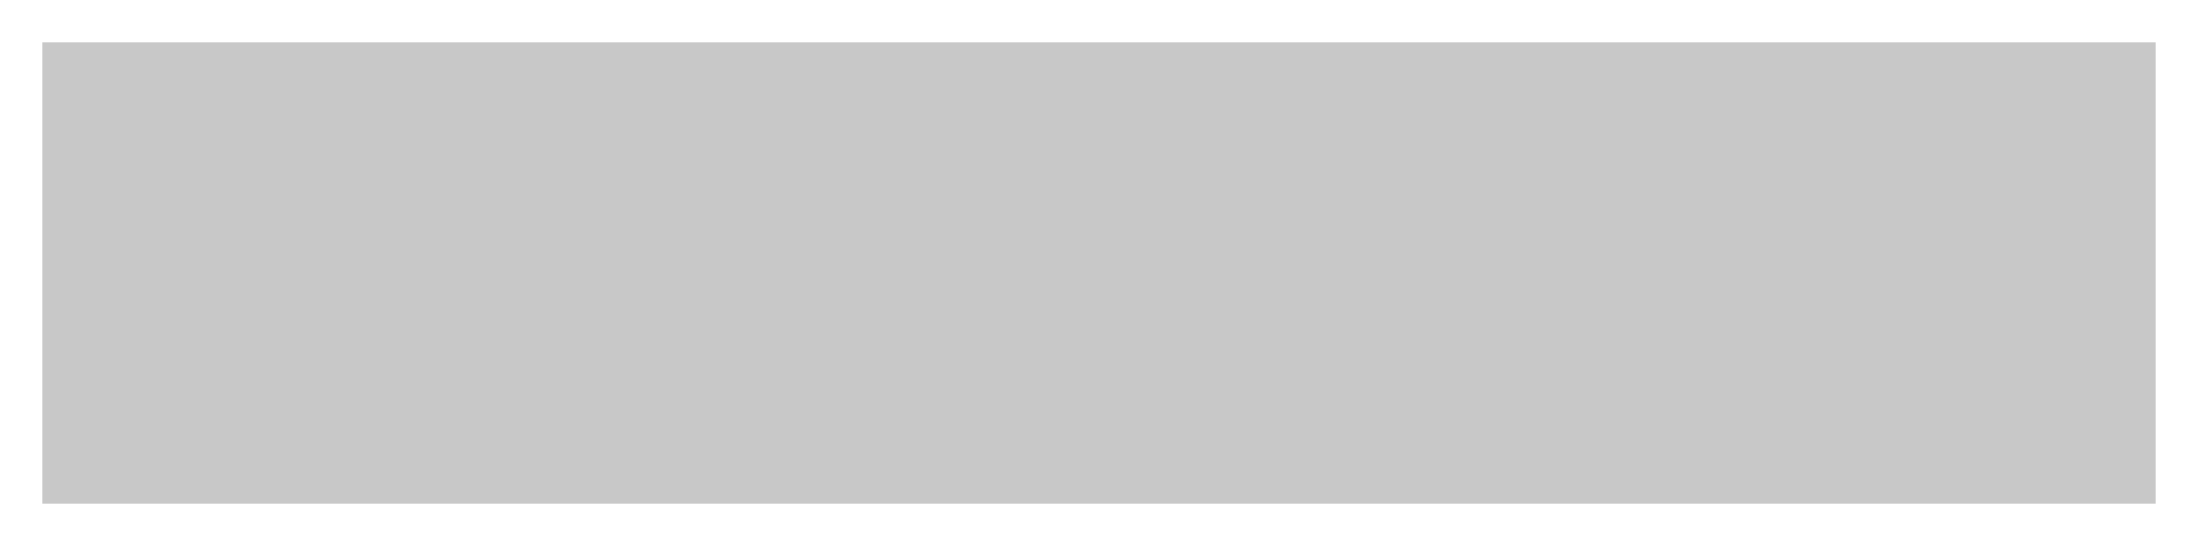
# Model space of a CAD drawing. Extents: x 0 to 1024, y 0 to 224.
import ezdxf

# ---------------------------------------------------------------- set-up
doc = ezdxf.new("R2010")
doc.units = 0
doc.linetypes.add('Solid', pattern=[0])
doc.layers.add('Layer 1', color=7, linetype='Solid', lineweight=0)

msp = doc.modelspace()

# ---------------------------------------------------------------- hatches: boundary and pattern name
at = {"layer": 'Layer 1', "linetype": 'Solid', "lineweight": 0}
h = msp.add_hatch(color=7, dxfattribs=at)
h.paths.add_polyline_path([(1024, 224), (1024, 0), (0, 0), (0, 224)], flags=0)
edge = h.paths.add_edge_path(flags=0)
edge.add_line((327.2, 60.1), (326.9, 43.8))
edge.add_line((326.9, 43.8), (326.9, 43.8))
edge.add_spline(control_points=[(326.9, 43.8), (326.9, 43.7), (326.9, 43.6), (327, 43.5)], knot_values=[0, 0, 0, 0, 1, 1, 1, 1], degree=3, periodic=0)
edge.add_spline(control_points=[(327, 43.5), (327, 43.4), (327.2, 43.4), (327.3, 43.4)], knot_values=[0, 0, 0, 0, 1, 1, 1, 1], degree=3, periodic=0)
edge.add_line((327.3, 43.4), (341.1, 43.1))
edge.add_spline(control_points=[(341.1, 43.1), (341.2, 43.1), (341.2, 43.1), (341.2, 43.1)], knot_values=[0, 0, 0, 0, 1, 1, 1, 1], degree=3, periodic=0)
edge.add_spline(control_points=[(341.2, 43.1), (341.3, 43.2), (341.3, 43.2), (341.3, 43.2)], knot_values=[0, 0, 0, 0, 1, 1, 1, 1], degree=3, periodic=0)
edge.add_spline(control_points=[(341.3, 43.2), (339.6, 113.3), (342.9, 184.8)], knot_values=[0, 0, 0, 1, 1, 1], degree=2, periodic=0)
edge.add_line((342.9, 184.8), (342.9, 184.8))
edge.add_spline(control_points=[(342.9, 184.8), (342.9, 185), (342.9, 185.2), (342.7, 185.4)], knot_values=[0, 0, 0, 0, 1, 1, 1, 1], degree=3, periodic=0)
edge.add_spline(control_points=[(342.7, 185.4), (342.6, 185.5), (342.4, 185.5), (342.2, 185.5)], knot_values=[0, 0, 0, 0, 1, 1, 1, 1], degree=3, periodic=0)
edge.add_spline(control_points=[(342.2, 185.5), (335, 184.3), (330.3, 185.1)], knot_values=[0, 0, 0, 1, 1, 1], degree=2, periodic=0)
edge.add_spline(control_points=[(330.3, 185.1), (328.2, 185.4), (326.8, 185.4)], knot_values=[0, 0, 0, 1, 1, 1], degree=2, periodic=0)
edge.add_line((326.8, 185.4), (326.8, 185.4))
edge.add_spline(control_points=[(326.8, 185.4), (326.6, 185.4), (326.5, 185.4), (326.4, 185.3)], knot_values=[0, 0, 0, 0, 1, 1, 1, 1], degree=3, periodic=0)
edge.add_spline(control_points=[(326.4, 185.3), (326.3, 185.2), (326.3, 185), (326.3, 184.9)], knot_values=[0, 0, 0, 0, 1, 1, 1, 1], degree=3, periodic=0)
edge.add_line((326.3, 184.9), (326.9, 116.5))
edge.add_line((326.9, 116.5), (326.9, 116.5))
edge.add_spline(control_points=[(326.9, 116.5), (326.9, 116.4), (326.8, 116.3), (326.7, 116.2)], knot_values=[0, 0, 0, 0, 1, 1, 1, 1], degree=3, periodic=0)
edge.add_spline(control_points=[(326.7, 116.2), (326.6, 116.2), (326.4, 116.2), (326.4, 116.3)], knot_values=[0, 0, 0, 0, 1, 1, 1, 1], degree=3, periodic=0)
edge.add_spline(control_points=[(326.4, 116.3), (325.6, 117.5), (324.2, 120)], knot_values=[0, 0, 0, 1, 1, 1], degree=2, periodic=0)
edge.add_spline(control_points=[(324.2, 120), (317.5, 132.2), (304.1, 136.6), (290.8, 134.1)], knot_values=[0, 0, 0, 0, 1, 1, 1, 1], degree=3, periodic=0)
edge.add_spline(control_points=[(290.8, 134.1), (279.8, 132.2), (272.4, 125.8)], knot_values=[0, 0, 0, 1, 1, 1], degree=2, periodic=0)
edge.add_spline(control_points=[(272.4, 125.8), (261.1, 116.2), (257.9, 101.2)], knot_values=[0, 0, 0, 1, 1, 1], degree=2, periodic=0)
edge.add_spline(control_points=[(257.9, 101.2), (254.8, 87.2), (257.5, 74.2)], knot_values=[0, 0, 0, 1, 1, 1], degree=2, periodic=0)
edge.add_spline(control_points=[(257.5, 74.2), (259.1, 66.4), (260.9, 62.7)], knot_values=[0, 0, 0, 1, 1, 1], degree=2, periodic=0)
edge.add_spline(control_points=[(260.9, 62.7), (271.1, 41.8), (293.4, 41.3)], knot_values=[0, 0, 0, 1, 1, 1], degree=2, periodic=0)
edge.add_spline(control_points=[(293.4, 41.3), (303.2, 41.1), (310.2, 44.3)], knot_values=[0, 0, 0, 1, 1, 1], degree=2, periodic=0)
edge.add_spline(control_points=[(310.2, 44.3), (318.6, 48.2), (323.3, 55.2)], knot_values=[0, 0, 0, 1, 1, 1], degree=2, periodic=0)
edge.add_spline(control_points=[(323.3, 55.2), (326.4, 59.8), (326.7, 60.2)], knot_values=[0, 0, 0, 1, 1, 1], degree=2, periodic=0)
edge.add_line((326.7, 60.2), (326.7, 60.2))
edge.add_spline(control_points=[(326.7, 60.2), (326.8, 60.4), (326.9, 60.4), (327, 60.4)], knot_values=[0, 0, 0, 0, 1, 1, 1, 1], degree=3, periodic=0)
edge.add_spline(control_points=[(327, 60.4), (327.1, 60.3), (327.2, 60.2), (327.2, 60.1)], knot_values=[0, 0, 0, 0, 1, 1, 1, 1], degree=3, periodic=0)
edge.add_line((327.2, 60.1), (327.2, 60.1))
edge = h.paths.add_edge_path(flags=0)
edge.add_spline(control_points=[(18.2, 96.8), (18.2, 106), (19.2, 117.2)], knot_values=[0, 0, 0, 1, 1, 1], degree=2, periodic=0)
edge.add_spline(control_points=[(19.2, 117.2), (21.8, 147.6), (40.6, 171.2)], knot_values=[0, 0, 0, 1, 1, 1], degree=2, periodic=0)
edge.add_line((40.6, 171.2), (40.6, 171.2))
edge.add_spline(control_points=[(40.6, 171.2), (40.9, 171.6), (40.8, 172.1), (40.5, 172.5)], knot_values=[0, 0, 0, 0, 1, 1, 1, 1], degree=3, periodic=0)
edge.add_line((40.5, 172.5), (38.1, 174.9))
edge.add_spline(control_points=[(38.1, 174.9), (37.9, 175.1), (37.7, 175.2), (37.4, 175.1)], knot_values=[0, 0, 0, 0, 1, 1, 1, 1], degree=3, periodic=0)
edge.add_spline(control_points=[(37.4, 175.1), (37.2, 175.1), (37, 175), (36.8, 174.9)], knot_values=[0, 0, 0, 0, 1, 1, 1, 1], degree=3, periodic=0)
edge.add_spline(control_points=[(36.8, 174.9), (17.3, 153.5), (6.5, 126), (6.5, 96.8)], knot_values=[0, 0, 0, 0, 1, 1, 1, 1], degree=3, periodic=0)
edge.add_spline(control_points=[(6.5, 96.8), (6.5, 67.6), (17.2, 40.1), (36.8, 18.7)], knot_values=[0, 0, 0, 0, 1, 1, 1, 1], degree=3, periodic=0)
edge.add_spline(control_points=[(36.8, 18.7), (36.9, 18.6), (37.1, 18.5), (37.4, 18.5)], knot_values=[0, 0, 0, 0, 1, 1, 1, 1], degree=3, periodic=0)
edge.add_spline(control_points=[(37.4, 18.5), (37.6, 18.5), (37.8, 18.6), (38, 18.7)], knot_values=[0, 0, 0, 0, 1, 1, 1, 1], degree=3, periodic=0)
edge.add_line((38, 18.7), (40.4, 21.2))
edge.add_line((40.4, 21.2), (40.4, 21.2))
edge.add_spline(control_points=[(40.4, 21.2), (40.7, 21.5), (40.8, 22), (40.5, 22.4)], knot_values=[0, 0, 0, 0, 1, 1, 1, 1], degree=3, periodic=0)
edge.add_spline(control_points=[(40.5, 22.4), (21.8, 46.1), (19.2, 76.4)], knot_values=[0, 0, 0, 1, 1, 1], degree=2, periodic=0)
edge.add_spline(control_points=[(19.2, 76.4), (18.2, 87.6), (18.2, 96.8)], knot_values=[0, 0, 0, 1, 1, 1], degree=2, periodic=0)
edge = h.paths.add_edge_path(flags=0)
edge.add_spline(control_points=[(478.5, 96.9), (478.5, 87.7), (477.5, 76.5)], knot_values=[0, 0, 0, 1, 1, 1], degree=2, periodic=0)
edge.add_spline(control_points=[(477.5, 76.5), (474.9, 46.2), (456.2, 22.5)], knot_values=[0, 0, 0, 1, 1, 1], degree=2, periodic=0)
edge.add_line((456.2, 22.5), (456.2, 22.5))
edge.add_spline(control_points=[(456.2, 22.5), (455.9, 22.1), (455.9, 21.6), (456.3, 21.3)], knot_values=[0, 0, 0, 0, 1, 1, 1, 1], degree=3, periodic=0)
edge.add_line((456.3, 21.3), (458.7, 18.9))
edge.add_line((458.7, 18.9), (458.7, 18.9))
edge.add_spline(control_points=[(458.7, 18.9), (458.9, 18.7), (459.1, 18.6), (459.3, 18.6)], knot_values=[0, 0, 0, 0, 1, 1, 1, 1], degree=3, periodic=0)
edge.add_spline(control_points=[(459.3, 18.6), (459.5, 18.6), (459.8, 18.7), (459.9, 18.9)], knot_values=[0, 0, 0, 0, 1, 1, 1, 1], degree=3, periodic=0)
edge.add_spline(control_points=[(459.9, 18.9), (479.4, 40.2), (490.2, 67.7), (490.2, 96.9)], knot_values=[0, 0, 0, 0, 1, 1, 1, 1], degree=3, periodic=0)
edge.add_spline(control_points=[(490.2, 96.9), (490.1, 126), (479.4, 153.5), (459.9, 174.8)], knot_values=[0, 0, 0, 0, 1, 1, 1, 1], degree=3, periodic=0)
edge.add_line((459.9, 174.8), (459.9, 174.8))
edge.add_spline(control_points=[(459.9, 174.8), (459.7, 175), (459.5, 175.1), (459.3, 175.1)], knot_values=[0, 0, 0, 0, 1, 1, 1, 1], degree=3, periodic=0)
edge.add_spline(control_points=[(459.3, 175.1), (459, 175.1), (458.8, 175), (458.7, 174.9)], knot_values=[0, 0, 0, 0, 1, 1, 1, 1], degree=3, periodic=0)
edge.add_line((458.7, 174.9), (456.2, 172.4))
edge.add_line((456.2, 172.4), (456.2, 172.4))
edge.add_spline(control_points=[(456.2, 172.4), (455.9, 172.1), (455.9, 171.6), (456.2, 171.2)], knot_values=[0, 0, 0, 0, 1, 1, 1, 1], degree=3, periodic=0)
edge.add_spline(control_points=[(456.2, 171.2), (474.9, 147.6), (477.5, 117.2)], knot_values=[0, 0, 0, 1, 1, 1], degree=2, periodic=0)
edge.add_spline(control_points=[(477.5, 117.2), (478.5, 106.1), (478.5, 96.9)], knot_values=[0, 0, 0, 1, 1, 1], degree=2, periodic=0)
edge = h.paths.add_edge_path(flags=0)
edge.add_spline(control_points=[(520.1, 107.9), (520.1, 83.2), (519.8, 63.2), (518.7, 43.4)], knot_values=[0, 0, 0, 0, 1, 1, 1, 1], degree=3, periodic=0)
edge.add_line((518.7, 43.4), (518.7, 43.4))
edge.add_spline(control_points=[(518.7, 43.4), (518.7, 43.3), (518.7, 43.2), (518.8, 43.1)], knot_values=[0, 0, 0, 0, 1, 1, 1, 1], degree=3, periodic=0)
edge.add_spline(control_points=[(518.8, 43.1), (518.9, 43), (519, 43), (519.1, 43)], knot_values=[0, 0, 0, 0, 1, 1, 1, 1], degree=3, periodic=0)
edge.add_spline(control_points=[(519.1, 43), (524.3, 43.5), (527.9, 43.5)], knot_values=[0, 0, 0, 1, 1, 1], degree=2, periodic=0)
edge.add_spline(control_points=[(527.9, 43.5), (531.5, 43.5), (536.8, 43)], knot_values=[0, 0, 0, 1, 1, 1], degree=2, periodic=0)
edge.add_line((536.8, 43), (536.8, 43))
edge.add_spline(control_points=[(536.8, 43), (536.9, 43), (537, 43), (537, 43.1)], knot_values=[0, 0, 0, 0, 1, 1, 1, 1], degree=3, periodic=0)
edge.add_spline(control_points=[(537, 43.1), (537.1, 43.2), (537.1, 43.2), (537.1, 43.4)], knot_values=[0, 0, 0, 0, 1, 1, 1, 1], degree=3, periodic=0)
edge.add_spline(control_points=[(537.1, 43.4), (536.1, 63.2), (535.7, 83.2), (535.7, 107.9)], knot_values=[0, 0, 0, 0, 1, 1, 1, 1], degree=3, periodic=0)
edge.add_spline(control_points=[(535.7, 107.9), (535.7, 132.5), (536.1, 152.6), (537.1, 172.4)], knot_values=[0, 0, 0, 0, 1, 1, 1, 1], degree=3, periodic=0)
edge.add_line((537.1, 172.4), (537.1, 172.4))
edge.add_spline(control_points=[(537.1, 172.4), (537.1, 172.5), (537.1, 172.6), (537, 172.7)], knot_values=[0, 0, 0, 0, 1, 1, 1, 1], degree=3, periodic=0)
edge.add_spline(control_points=[(537, 172.7), (537, 172.7), (536.9, 172.8), (536.8, 172.8)], knot_values=[0, 0, 0, 0, 1, 1, 1, 1], degree=3, periodic=0)
edge.add_spline(control_points=[(536.8, 172.8), (531.5, 172.3), (527.9, 172.3)], knot_values=[0, 0, 0, 1, 1, 1], degree=2, periodic=0)
edge.add_spline(control_points=[(527.9, 172.3), (524.3, 172.3), (519.1, 172.8)], knot_values=[0, 0, 0, 1, 1, 1], degree=2, periodic=0)
edge.add_line((519.1, 172.8), (519.1, 172.8))
edge.add_spline(control_points=[(519.1, 172.8), (519, 172.8), (518.9, 172.7), (518.8, 172.7)], knot_values=[0, 0, 0, 0, 1, 1, 1, 1], degree=3, periodic=0)
edge.add_spline(control_points=[(518.8, 172.7), (518.7, 172.6), (518.7, 172.5), (518.7, 172.4)], knot_values=[0, 0, 0, 0, 1, 1, 1, 1], degree=3, periodic=0)
edge.add_spline(control_points=[(518.7, 172.4), (519.8, 152.6), (520.1, 132.5), (520.1, 107.9)], knot_values=[0, 0, 0, 0, 1, 1, 1, 1], degree=3, periodic=0)
edge = h.paths.add_edge_path(flags=0)
edge.add_spline(control_points=[(829.2, 147.5), (829.2, 147.9), (828.9, 148.2), (828.5, 148.2)], knot_values=[0, 0, 0, 0, 1, 1, 1, 1], degree=3, periodic=0)
edge.add_line((828.5, 148.2), (773.8, 148.2))
edge.add_spline(control_points=[(773.8, 148.2), (773.4, 148.2), (773.1, 147.9), (773.1, 147.5)], knot_values=[0, 0, 0, 0, 1, 1, 1, 1], degree=3, periodic=0)
edge.add_line((773.1, 147.5), (773.1, 147))
edge.add_spline(control_points=[(773.1, 147), (773.1, 146.6), (773.4, 146.2), (773.8, 146.2)], knot_values=[0, 0, 0, 0, 1, 1, 1, 1], degree=3, periodic=0)
edge.add_line((773.8, 146.2), (828.5, 146.2))
edge.add_spline(control_points=[(828.5, 146.2), (828.9, 146.2), (829.2, 146.6), (829.2, 147)], knot_values=[0, 0, 0, 0, 1, 1, 1, 1], degree=3, periodic=0)
edge.add_line((829.2, 147), (829.2, 147.5))
edge = h.paths.add_edge_path(flags=0)
edge.add_spline(control_points=[(134.7, 60.9), (134.8, 61.6), (133.9, 61.8), (133.5, 61.4)], knot_values=[0, 0, 0, 0, 1, 1, 1, 1], degree=3, periodic=0)
edge.add_spline(control_points=[(133.5, 61.4), (125.2, 53), (114.3, 49.9)], knot_values=[0, 0, 0, 1, 1, 1], degree=2, periodic=0)
edge.add_spline(control_points=[(114.3, 49.9), (109.2, 48.4), (103.2, 48.2), (98.7, 49)], knot_values=[0, 0, 0, 0, 1, 1, 1, 1], degree=3, periodic=0)
edge.add_spline(control_points=[(98.7, 49), (78.9, 52.5), (74.3, 72.3)], knot_values=[0, 0, 0, 1, 1, 1], degree=2, periodic=0)
edge.add_spline(control_points=[(74.3, 72.3), (71.3, 85.2), (73.5, 99.2)], knot_values=[0, 0, 0, 1, 1, 1], degree=2, periodic=0)
edge.add_spline(control_points=[(73.5, 99.2), (74.7, 107.4), (77.8, 113.3)], knot_values=[0, 0, 0, 1, 1, 1], degree=2, periodic=0)
edge.add_spline(control_points=[(77.8, 113.3), (83.1, 123.5), (92.9, 128.6), (104.4, 128.7)], knot_values=[0, 0, 0, 0, 1, 1, 1, 1], degree=3, periodic=0)
edge.add_spline(control_points=[(104.4, 128.7), (114.6, 128.8), (123.9, 122.7), (129.1, 114.2)], knot_values=[0, 0, 0, 0, 1, 1, 1, 1], degree=3, periodic=0)
edge.add_line((129.1, 114.2), (129.1, 114.2))
edge.add_spline(control_points=[(129.1, 114.2), (129.3, 113.9), (129.6, 113.7), (129.9, 113.8)], knot_values=[0, 0, 0, 0, 1, 1, 1, 1], degree=3, periodic=0)
edge.add_spline(control_points=[(129.9, 113.8), (130.2, 113.8), (130.4, 114), (130.5, 114.3)], knot_values=[0, 0, 0, 0, 1, 1, 1, 1], degree=3, periodic=0)
edge.add_line((130.5, 114.3), (134.3, 125.8))
edge.add_spline(control_points=[(134.3, 125.8), (134.5, 126.5), (134.3, 127.2), (133.7, 127.5)], knot_values=[0, 0, 0, 0, 1, 1, 1, 1], degree=3, periodic=0)
edge.add_spline(control_points=[(133.7, 127.5), (126, 132), (117.3, 133.6)], knot_values=[0, 0, 0, 1, 1, 1], degree=2, periodic=0)
edge.add_spline(control_points=[(117.3, 133.6), (93.4, 138.1), (67.1, 130), (58.6, 105.2)], knot_values=[0, 0, 0, 0, 1, 1, 1, 1], degree=3, periodic=0)
edge.add_spline(control_points=[(58.6, 105.2), (52.7, 87.9), (58.6, 69.6)], knot_values=[0, 0, 0, 1, 1, 1], degree=2, periodic=0)
edge.add_spline(control_points=[(58.6, 69.6), (61.9, 59.4), (69.9, 50.2), (79, 46)], knot_values=[0, 0, 0, 0, 1, 1, 1, 1], degree=3, periodic=0)
edge.add_spline(control_points=[(79, 46), (88.6, 41.6), (100.1, 41.3)], knot_values=[0, 0, 0, 1, 1, 1], degree=2, periodic=0)
edge.add_spline(control_points=[(100.1, 41.3), (118.3, 40.8), (133.2, 51.8)], knot_values=[0, 0, 0, 1, 1, 1], degree=2, periodic=0)
edge.add_spline(control_points=[(133.2, 51.8), (133.6, 52), (133.8, 52.4), (133.8, 52.8)], knot_values=[0, 0, 0, 0, 1, 1, 1, 1], degree=3, periodic=0)
edge.add_spline(control_points=[(133.8, 52.8), (134.2, 58.6), (134.7, 60.9)], knot_values=[0, 0, 0, 1, 1, 1], degree=2, periodic=0)
edge = h.paths.add_edge_path(flags=0)
edge.add_spline(control_points=[(195.8, 41.3), (212.4, 41.4), (227, 47.1), (235.6, 61.8)], knot_values=[0, 0, 0, 0, 1, 1, 1, 1], degree=3, periodic=0)
edge.add_spline(control_points=[(235.6, 61.8), (241.1, 71.3), (241.7, 84.6)], knot_values=[0, 0, 0, 1, 1, 1], degree=2, periodic=0)
edge.add_spline(control_points=[(241.7, 84.6), (242.6, 106.3), (233.6, 125.1), (212.2, 132.1)], knot_values=[0, 0, 0, 0, 1, 1, 1, 1], degree=3, periodic=0)
edge.add_spline(control_points=[(212.2, 132.1), (203.9, 134.8), (195.3, 134.8)], knot_values=[0, 0, 0, 1, 1, 1], degree=2, periodic=0)
edge.add_spline(control_points=[(195.3, 134.8), (186.8, 134.8), (178.5, 132)], knot_values=[0, 0, 0, 1, 1, 1], degree=2, periodic=0)
edge.add_spline(control_points=[(178.5, 132), (157.2, 124.7), (148.3, 105.8), (149.5, 84.2)], knot_values=[0, 0, 0, 0, 1, 1, 1, 1], degree=3, periodic=0)
edge.add_spline(control_points=[(149.5, 84.2), (150.2, 70.9), (155.8, 61.4)], knot_values=[0, 0, 0, 1, 1, 1], degree=2, periodic=0)
edge.add_spline(control_points=[(155.8, 61.4), (164.5, 46.8), (179.2, 41.2), (195.8, 41.3)], knot_values=[0, 0, 0, 0, 1, 1, 1, 1], degree=3, periodic=0)
edge = h.paths.add_edge_path(flags=0)
edge.add_spline(control_points=[(438.8, 61.7), (438.4, 61.7), (438.2, 61.5)], knot_values=[0, 0, 0, 1, 1, 1], degree=2, periodic=0)
edge.add_spline(control_points=[(438.2, 61.5), (426.1, 49), (407.3, 44), (391.8, 53.6)], knot_values=[0, 0, 0, 0, 1, 1, 1, 1], degree=3, periodic=0)
edge.add_spline(control_points=[(391.8, 53.6), (379.9, 61), (376.4, 75), (377.4, 88.1)], knot_values=[0, 0, 0, 0, 1, 1, 1, 1], degree=3, periodic=0)
edge.add_line((377.4, 88.1), (377.4, 88.1))
edge.add_spline(control_points=[(377.4, 88.1), (377.4, 88.5), (377.8, 88.9), (378.2, 88.9)], knot_values=[0, 0, 0, 0, 1, 1, 1, 1], degree=3, periodic=0)
edge.add_spline(control_points=[(378.2, 88.9), (409.1, 89.7), (442.3, 88.7)], knot_values=[0, 0, 0, 1, 1, 1], degree=2, periodic=0)
edge.add_line((442.3, 88.7), (442.3, 88.7))
edge.add_spline(control_points=[(442.3, 88.7), (442.6, 88.7), (442.9, 89), (442.9, 89.3)], knot_values=[0, 0, 0, 0, 1, 1, 1, 1], degree=3, periodic=0)
edge.add_spline(control_points=[(442.9, 89.3), (444.6, 102.6), (441.4, 117.5), (430.6, 126.1)], knot_values=[0, 0, 0, 0, 1, 1, 1, 1], degree=3, periodic=0)
edge.add_spline(control_points=[(430.6, 126.1), (420.3, 134.4), (407.1, 136.1), (394.2, 133.9)], knot_values=[0, 0, 0, 0, 1, 1, 1, 1], degree=3, periodic=0)
edge.add_spline(control_points=[(394.2, 133.9), (383.1, 132), (374.8, 126.8), (368.8, 117.7)], knot_values=[0, 0, 0, 0, 1, 1, 1, 1], degree=3, periodic=0)
edge.add_spline(control_points=[(368.8, 117.7), (360.9, 105.8), (358.8, 87.1), (361.8, 73.7)], knot_values=[0, 0, 0, 0, 1, 1, 1, 1], degree=3, periodic=0)
edge.add_spline(control_points=[(361.8, 73.7), (365.6, 56.7), (379.9, 44.4), (397.3, 41.9)], knot_values=[0, 0, 0, 0, 1, 1, 1, 1], degree=3, periodic=0)
edge.add_spline(control_points=[(397.3, 41.9), (419.7, 38.6), (437.7, 51.6)], knot_values=[0, 0, 0, 1, 1, 1], degree=2, periodic=0)
edge.add_line((437.7, 51.6), (437.7, 51.6))
edge.add_spline(control_points=[(437.7, 51.6), (438, 51.8), (438.2, 52.1), (438.3, 52.5)], knot_values=[0, 0, 0, 0, 1, 1, 1, 1], degree=3, periodic=0)
edge.add_spline(control_points=[(438.3, 52.5), (438.8, 55.9), (439.3, 61.1)], knot_values=[0, 0, 0, 1, 1, 1], degree=2, periodic=0)
edge.add_spline(control_points=[(439.3, 61.1), (439.4, 61.6), (438.8, 61.7)], knot_values=[0, 0, 0, 1, 1, 1], degree=2, periodic=0)
edge = h.paths.add_edge_path(flags=0)
edge.add_spline(control_points=[(817.7, 53.5), (818.9, 49.6), (821, 45.6), (825.1, 44.3)], knot_values=[0, 0, 0, 0, 1, 1, 1, 1], degree=3, periodic=0)
edge.add_spline(control_points=[(825.1, 44.3), (830.7, 42.5), (836.4, 43.5), (842, 44.9)], knot_values=[0, 0, 0, 0, 1, 1, 1, 1], degree=3, periodic=0)
edge.add_spline(control_points=[(842, 44.9), (842.6, 45), (843, 45.5), (843, 46.1)], knot_values=[0, 0, 0, 0, 1, 1, 1, 1], degree=3, periodic=0)
edge.add_line((843, 46.1), (843, 48.3))
edge.add_spline(control_points=[(843, 48.3), (842.9, 48.5), (842.8, 48.7), (842.7, 48.9)], knot_values=[0, 0, 0, 0, 1, 1, 1, 1], degree=3, periodic=0)
edge.add_spline(control_points=[(842.7, 48.9), (842.5, 49), (842.3, 49.1), (842, 49)], knot_values=[0, 0, 0, 0, 1, 1, 1, 1], degree=3, periodic=0)
edge.add_spline(control_points=[(842, 49), (830.7, 46.6), (831.5, 58.4), (831.7, 65.5)], knot_values=[0, 0, 0, 0, 1, 1, 1, 1], degree=3, periodic=0)
edge.add_spline(control_points=[(831.7, 65.5), (832.3, 92.7), (832.5, 102.6)], knot_values=[0, 0, 0, 1, 1, 1], degree=2, periodic=0)
edge.add_spline(control_points=[(832.5, 102.6), (832.6, 109.9), (831.8, 113.4)], knot_values=[0, 0, 0, 1, 1, 1], degree=2, periodic=0)
edge.add_spline(control_points=[(831.8, 113.4), (829.7, 121.8), (824.3, 128.7), (816, 132)], knot_values=[0, 0, 0, 0, 1, 1, 1, 1], degree=3, periodic=0)
edge.add_spline(control_points=[(816, 132), (801.1, 138.1), (783.6, 133.8), (771.4, 124)], knot_values=[0, 0, 0, 0, 1, 1, 1, 1], degree=3, periodic=0)
edge.add_line((771.4, 124), (771.4, 124))
edge.add_spline(control_points=[(771.4, 124), (771.2, 123.8), (771, 123.5), (771, 123.1)], knot_values=[0, 0, 0, 0, 1, 1, 1, 1], degree=3, periodic=0)
edge.add_line((771, 123.1), (771.1, 114.6))
edge.add_line((771.1, 114.6), (771.1, 114.6))
edge.add_spline(control_points=[(771.1, 114.6), (771.1, 114.3), (771.2, 114.1), (771.4, 114)], knot_values=[0, 0, 0, 0, 1, 1, 1, 1], degree=3, periodic=0)
edge.add_spline(control_points=[(771.4, 114), (771.5, 113.8), (771.8, 113.7), (772, 113.8)], knot_values=[0, 0, 0, 0, 1, 1, 1, 1], degree=3, periodic=0)
edge.add_spline(control_points=[(772, 113.8), (772.9, 113.8), (773.2, 114.3)], knot_values=[0, 0, 0, 1, 1, 1], degree=2, periodic=0)
edge.add_spline(control_points=[(773.2, 114.3), (778.8, 123.3), (788.2, 127), (798.8, 126.7)], knot_values=[0, 0, 0, 0, 1, 1, 1, 1], degree=3, periodic=0)
edge.add_spline(control_points=[(798.8, 126.7), (806.5, 126.4), (812.9, 122.2), (815.8, 115.3)], knot_values=[0, 0, 0, 0, 1, 1, 1, 1], degree=3, periodic=0)
edge.add_spline(control_points=[(815.8, 115.3), (818.6, 108.5), (817.5, 99)], knot_values=[0, 0, 0, 1, 1, 1], degree=2, periodic=0)
edge.add_line((817.5, 99), (817.5, 99))
edge.add_spline(control_points=[(817.5, 99), (817.5, 98.7), (817.4, 98.5), (817.3, 98.2)], knot_values=[0, 0, 0, 0, 1, 1, 1, 1], degree=3, periodic=0)
edge.add_spline(control_points=[(817.3, 98.2), (815.5, 94.7), (809.1, 93.3), (804.8, 92.5)], knot_values=[0, 0, 0, 0, 1, 1, 1, 1], degree=3, periodic=0)
edge.add_spline(control_points=[(804.8, 92.5), (796.4, 91), (788.2, 89.5)], knot_values=[0, 0, 0, 1, 1, 1], degree=2, periodic=0)
edge.add_spline(control_points=[(788.2, 89.5), (776.9, 87.4), (765.5, 82), (763.2, 69.4)], knot_values=[0, 0, 0, 0, 1, 1, 1, 1], degree=3, periodic=0)
edge.add_spline(control_points=[(763.2, 69.4), (761.1, 57.4), (768, 49.4)], knot_values=[0, 0, 0, 1, 1, 1], degree=2, periodic=0)
edge.add_spline(control_points=[(768, 49.4), (775.3, 41.1), (785.5, 40.6), (795.8, 41.8)], knot_values=[0, 0, 0, 0, 1, 1, 1, 1], degree=3, periodic=0)
edge.add_spline(control_points=[(795.8, 41.8), (803.3, 42.7), (811.7, 48.2), (817, 53.6)], knot_values=[0, 0, 0, 0, 1, 1, 1, 1], degree=3, periodic=0)
edge.add_spline(control_points=[(817, 53.6), (817.1, 53.7), (817.2, 53.7), (817.4, 53.7)], knot_values=[0, 0, 0, 0, 1, 1, 1, 1], degree=3, periodic=0)
edge.add_spline(control_points=[(817.4, 53.7), (817.5, 53.7), (817.6, 53.6), (817.7, 53.5)], knot_values=[0, 0, 0, 0, 1, 1, 1, 1], degree=3, periodic=0)
edge.add_line((817.7, 53.5), (817.7, 53.5))
edge = h.paths.add_edge_path(flags=0)
edge.add_line((878.9, 114.9), (879.3, 132.5))
edge.add_line((879.3, 132.5), (879.3, 132.5))
edge.add_spline(control_points=[(879.3, 132.5), (879.3, 132.5), (879.2, 132.6), (879.2, 132.7)], knot_values=[0, 0, 0, 0, 1, 1, 1, 1], degree=3, periodic=0)
edge.add_spline(control_points=[(879.2, 132.7), (879.1, 132.7), (879.1, 132.7), (879, 132.7)], knot_values=[0, 0, 0, 0, 1, 1, 1, 1], degree=3, periodic=0)
edge.add_spline(control_points=[(879, 132.7), (871.9, 131.4), (864.8, 132.7)], knot_values=[0, 0, 0, 1, 1, 1], degree=2, periodic=0)
edge.add_line((864.8, 132.7), (864.8, 132.7))
edge.add_spline(control_points=[(864.8, 132.7), (864.6, 132.7), (864.5, 132.7), (864.4, 132.6)], knot_values=[0, 0, 0, 0, 1, 1, 1, 1], degree=3, periodic=0)
edge.add_spline(control_points=[(864.4, 132.6), (864.3, 132.5), (864.3, 132.4), (864.3, 132.3)], knot_values=[0, 0, 0, 0, 1, 1, 1, 1], degree=3, periodic=0)
edge.add_spline(control_points=[(864.3, 132.3), (864.9, 105.1), (864.8, 74)], knot_values=[0, 0, 0, 1, 1, 1], degree=2, periodic=0)
edge.add_spline(control_points=[(864.8, 74), (864.7, 49.9), (864.2, 43.5)], knot_values=[0, 0, 0, 1, 1, 1], degree=2, periodic=0)
edge.add_line((864.2, 43.5), (864.2, 43.5))
edge.add_spline(control_points=[(864.2, 43.5), (864.2, 43.4), (864.3, 43.3), (864.3, 43.3)], knot_values=[0, 0, 0, 0, 1, 1, 1, 1], degree=3, periodic=0)
edge.add_spline(control_points=[(864.3, 43.3), (864.4, 43.2), (864.5, 43.1), (864.6, 43.1)], knot_values=[0, 0, 0, 0, 1, 1, 1, 1], degree=3, periodic=0)
edge.add_line((864.6, 43.1), (879.5, 43.3))
edge.add_line((879.5, 43.3), (879.5, 43.3))
edge.add_spline(control_points=[(879.5, 43.3), (879.5, 43.3), (879.6, 43.3), (879.6, 43.4)], knot_values=[0, 0, 0, 0, 1, 1, 1, 1], degree=3, periodic=0)
edge.add_spline(control_points=[(879.6, 43.4), (879.7, 43.4), (879.7, 43.5), (879.7, 43.5)], knot_values=[0, 0, 0, 0, 1, 1, 1, 1], degree=3, periodic=0)
edge.add_spline(control_points=[(879.7, 43.5), (879.2, 48), (879.1, 52)], knot_values=[0, 0, 0, 1, 1, 1], degree=2, periodic=0)
edge.add_spline(control_points=[(879.1, 52), (879, 65.5), (879, 94.8)], knot_values=[0, 0, 0, 1, 1, 1], degree=2, periodic=0)
edge.add_spline(control_points=[(879, 94.8), (879, 109.5), (887.4, 124.2), (904.5, 119.2)], knot_values=[0, 0, 0, 0, 1, 1, 1, 1], degree=3, periodic=0)
edge.add_spline(control_points=[(904.5, 119.2), (905.4, 119), (907, 117.8)], knot_values=[0, 0, 0, 1, 1, 1], degree=2, periodic=0)
edge.add_line((907, 117.8), (907, 117.8))
edge.add_spline(control_points=[(907, 117.8), (907.4, 117.6), (907.9, 117.5), (908.3, 117.7)], knot_values=[0, 0, 0, 0, 1, 1, 1, 1], degree=3, periodic=0)
edge.add_spline(control_points=[(908.3, 117.7), (908.7, 118), (908.9, 118.4), (908.9, 118.8)], knot_values=[0, 0, 0, 0, 1, 1, 1, 1], degree=3, periodic=0)
edge.add_spline(control_points=[(908.9, 118.8), (908.6, 127.5), (909.9, 133.2)], knot_values=[0, 0, 0, 1, 1, 1], degree=2, periodic=0)
edge.add_spline(control_points=[(909.9, 133.2), (910, 133.6), (909.8, 133.9), (909.5, 134)], knot_values=[0, 0, 0, 0, 1, 1, 1, 1], degree=3, periodic=0)
edge.add_spline(control_points=[(909.5, 134), (895.8, 138.1), (884.6, 125.2), (879.3, 114.8)], knot_values=[0, 0, 0, 0, 1, 1, 1, 1], degree=3, periodic=0)
edge.add_line((879.3, 114.8), (879.3, 114.8))
edge.add_spline(control_points=[(879.3, 114.8), (879.3, 114.7), (879.2, 114.6), (879.1, 114.7)], knot_values=[0, 0, 0, 0, 1, 1, 1, 1], degree=3, periodic=0)
edge.add_spline(control_points=[(879.1, 114.7), (879, 114.7), (878.9, 114.8), (878.9, 114.9)], knot_values=[0, 0, 0, 0, 1, 1, 1, 1], degree=3, periodic=0)
edge.add_line((878.9, 114.9), (878.9, 114.9))
edge = h.paths.add_edge_path(flags=0)
edge.add_spline(control_points=[(997.8, 61.7), (997.4, 61.7), (997.2, 61.5)], knot_values=[0, 0, 0, 1, 1, 1], degree=2, periodic=0)
edge.add_spline(control_points=[(997.2, 61.5), (985, 49), (966.3, 44), (950.8, 53.6)], knot_values=[0, 0, 0, 0, 1, 1, 1, 1], degree=3, periodic=0)
edge.add_spline(control_points=[(950.8, 53.6), (938.9, 61), (935.5, 75), (936.4, 88.1)], knot_values=[0, 0, 0, 0, 1, 1, 1, 1], degree=3, periodic=0)
edge.add_line((936.4, 88.1), (936.4, 88.1))
edge.add_spline(control_points=[(936.4, 88.1), (936.4, 88.5), (936.8, 88.9), (937.2, 88.9)], knot_values=[0, 0, 0, 0, 1, 1, 1, 1], degree=3, periodic=0)
edge.add_spline(control_points=[(937.2, 88.9), (968.1, 89.7), (1001.3, 88.7)], knot_values=[0, 0, 0, 1, 1, 1], degree=2, periodic=0)
edge.add_line((1001.3, 88.7), (1001.3, 88.7))
edge.add_spline(control_points=[(1001.3, 88.7), (1001.6, 88.7), (1001.9, 88.9), (1001.9, 89.3)], knot_values=[0, 0, 0, 0, 1, 1, 1, 1], degree=3, periodic=0)
edge.add_spline(control_points=[(1001.9, 89.3), (1003.6, 102.6), (1000.4, 117.5), (989.6, 126.1)], knot_values=[0, 0, 0, 0, 1, 1, 1, 1], degree=3, periodic=0)
edge.add_spline(control_points=[(989.6, 126.1), (979.3, 134.4), (966.1, 136.1), (953.3, 133.9)], knot_values=[0, 0, 0, 0, 1, 1, 1, 1], degree=3, periodic=0)
edge.add_spline(control_points=[(953.3, 133.9), (942.1, 132), (933.8, 126.8), (927.8, 117.7)], knot_values=[0, 0, 0, 0, 1, 1, 1, 1], degree=3, periodic=0)
edge.add_spline(control_points=[(927.8, 117.7), (919.9, 105.8), (917.8, 87.1), (920.8, 73.7)], knot_values=[0, 0, 0, 0, 1, 1, 1, 1], degree=3, periodic=0)
edge.add_spline(control_points=[(920.8, 73.7), (924.7, 56.7), (938.9, 44.5), (956.3, 41.9)], knot_values=[0, 0, 0, 0, 1, 1, 1, 1], degree=3, periodic=0)
edge.add_spline(control_points=[(956.3, 41.9), (978.7, 38.6), (996.7, 51.6)], knot_values=[0, 0, 0, 1, 1, 1], degree=2, periodic=0)
edge.add_line((996.7, 51.6), (996.7, 51.6))
edge.add_spline(control_points=[(996.7, 51.6), (997, 51.8), (997.2, 52.1), (997.3, 52.5)], knot_values=[0, 0, 0, 0, 1, 1, 1, 1], degree=3, periodic=0)
edge.add_spline(control_points=[(997.3, 52.5), (997.8, 55.9), (998.3, 61.1)], knot_values=[0, 0, 0, 1, 1, 1], degree=2, periodic=0)
edge.add_spline(control_points=[(998.3, 61.1), (998.4, 61.6), (997.8, 61.7)], knot_values=[0, 0, 0, 1, 1, 1], degree=2, periodic=0)
edge = h.paths.add_edge_path(flags=0)
edge.add_line((630.5, 57.9), (630.2, 43.6))
edge.add_spline(control_points=[(630.2, 43.6), (630.2, 43.5), (630.3, 43.4), (630.5, 43.4)], knot_values=[0, 0, 0, 0, 1, 1, 1, 1], degree=3, periodic=0)
edge.add_line((630.5, 43.4), (644.3, 43.1))
edge.add_line((644.3, 43.1), (644.3, 43.1))
edge.add_spline(control_points=[(644.3, 43.1), (644.4, 43.1), (644.6, 43.2), (644.6, 43.3)], knot_values=[0, 0, 0, 0, 1, 1, 1, 1], degree=3, periodic=0)
edge.add_spline(control_points=[(644.6, 43.3), (644.7, 43.3), (644.8, 43.5), (644.8, 43.6)], knot_values=[0, 0, 0, 0, 1, 1, 1, 1], degree=3, periodic=0)
edge.add_spline(control_points=[(644.8, 43.6), (642.9, 88.2), (645.4, 132.4)], knot_values=[0, 0, 0, 1, 1, 1], degree=2, periodic=0)
edge.add_line((645.4, 132.4), (645.4, 132.4))
edge.add_spline(control_points=[(645.4, 132.4), (645.4, 132.5), (645.4, 132.6), (645.3, 132.6)], knot_values=[0, 0, 0, 0, 1, 1, 1, 1], degree=3, periodic=0)
edge.add_spline(control_points=[(645.3, 132.6), (645.2, 132.7), (645.1, 132.7), (645, 132.7)], knot_values=[0, 0, 0, 0, 1, 1, 1, 1], degree=3, periodic=0)
edge.add_spline(control_points=[(645, 132.7), (637.6, 131.4), (630.1, 132.7)], knot_values=[0, 0, 0, 1, 1, 1], degree=2, periodic=0)
edge.add_line((630.1, 132.7), (630.1, 132.7))
edge.add_spline(control_points=[(630.1, 132.7), (630.1, 132.7), (630, 132.7), (629.9, 132.7)], knot_values=[0, 0, 0, 0, 1, 1, 1, 1], degree=3, periodic=0)
edge.add_spline(control_points=[(629.9, 132.7), (629.9, 132.6), (629.8, 132.6), (629.8, 132.5)], knot_values=[0, 0, 0, 0, 1, 1, 1, 1], degree=3, periodic=0)
edge.add_spline(control_points=[(629.8, 132.5), (630.4, 106.9), (629.9, 79.9)], knot_values=[0, 0, 0, 1, 1, 1], degree=2, periodic=0)
edge.add_spline(control_points=[(629.9, 79.9), (629.8, 73), (627.6, 66.5)], knot_values=[0, 0, 0, 1, 1, 1], degree=2, periodic=0)
edge.add_spline(control_points=[(627.6, 66.5), (623.5, 53.8), (612.5, 48.9), (599.9, 51)], knot_values=[0, 0, 0, 0, 1, 1, 1, 1], degree=3, periodic=0)
edge.add_spline(control_points=[(599.9, 51), (592.7, 52.3), (588.1, 58.2)], knot_values=[0, 0, 0, 1, 1, 1], degree=2, periodic=0)
edge.add_spline(control_points=[(588.1, 58.2), (581.3, 67), (582.8, 81.2), (582.9, 92)], knot_values=[0, 0, 0, 0, 1, 1, 1, 1], degree=3, periodic=0)
edge.add_spline(control_points=[(582.9, 92), (583.2, 114.1), (584.5, 132.1)], knot_values=[0, 0, 0, 1, 1, 1], degree=2, periodic=0)
edge.add_line((584.5, 132.1), (584.5, 132.1))
edge.add_spline(control_points=[(584.5, 132.1), (584.5, 132.2), (584.5, 132.4), (584.3, 132.5)], knot_values=[0, 0, 0, 0, 1, 1, 1, 1], degree=3, periodic=0)
edge.add_spline(control_points=[(584.3, 132.5), (584.2, 132.6), (584, 132.7), (583.9, 132.7)], knot_values=[0, 0, 0, 0, 1, 1, 1, 1], degree=3, periodic=0)
edge.add_spline(control_points=[(583.9, 132.7), (576.6, 131.5), (569.6, 132.7)], knot_values=[0, 0, 0, 1, 1, 1], degree=2, periodic=0)
edge.add_line((569.6, 132.7), (569.6, 132.7))
edge.add_spline(control_points=[(569.6, 132.7), (569.5, 132.7), (569.3, 132.6), (569.2, 132.5)], knot_values=[0, 0, 0, 0, 1, 1, 1, 1], degree=3, periodic=0)
edge.add_spline(control_points=[(569.2, 132.5), (569.1, 132.4), (569, 132.3), (569, 132.1)], knot_values=[0, 0, 0, 0, 1, 1, 1, 1], degree=3, periodic=0)
edge.add_spline(control_points=[(569, 132.1), (569.4, 109), (569.4, 108.8)], knot_values=[0, 0, 0, 1, 1, 1], degree=2, periodic=0)
edge.add_spline(control_points=[(569.4, 108.8), (569.5, 97.6), (568.8, 84.8), (568.7, 73.6)], knot_values=[0, 0, 0, 0, 1, 1, 1, 1], degree=3, periodic=0)
edge.add_spline(control_points=[(568.7, 73.6), (568.6, 62.5), (571.3, 51.1), (582.1, 45.4)], knot_values=[0, 0, 0, 0, 1, 1, 1, 1], degree=3, periodic=0)
edge.add_spline(control_points=[(582.1, 45.4), (586.5, 43.1), (588.6, 42.6)], knot_values=[0, 0, 0, 1, 1, 1], degree=2, periodic=0)
edge.add_spline(control_points=[(588.6, 42.6), (597.8, 40.5), (608.6, 40.5), (616.7, 45.1)], knot_values=[0, 0, 0, 0, 1, 1, 1, 1], degree=3, periodic=0)
edge.add_spline(control_points=[(616.7, 45.1), (624.5, 49.5), (627.5, 54.8)], knot_values=[0, 0, 0, 1, 1, 1], degree=2, periodic=0)
edge.add_spline(control_points=[(627.5, 54.8), (627.6, 55), (629.9, 58.1)], knot_values=[0, 0, 0, 1, 1, 1], degree=2, periodic=0)
edge.add_line((629.9, 58.1), (629.9, 58.1))
edge.add_spline(control_points=[(629.9, 58.1), (630, 58.2), (630.1, 58.3), (630.3, 58.2)], knot_values=[0, 0, 0, 0, 1, 1, 1, 1], degree=3, periodic=0)
edge.add_spline(control_points=[(630.3, 58.2), (630.4, 58.2), (630.5, 58), (630.5, 57.9)], knot_values=[0, 0, 0, 0, 1, 1, 1, 1], degree=3, periodic=0)
edge.add_line((630.5, 57.9), (630.5, 57.9))
edge = h.paths.add_edge_path(flags=0)
edge.add_spline(control_points=[(750, 132.6), (744.7, 131.6), (739.5, 132.6)], knot_values=[0, 0, 0, 1, 1, 1], degree=2, periodic=0)
edge.add_line((739.5, 132.6), (739.5, 132.6))
edge.add_spline(control_points=[(739.5, 132.6), (739.2, 132.7), (738.8, 132.5), (738.7, 132.2)], knot_values=[0, 0, 0, 0, 1, 1, 1, 1], degree=3, periodic=0)
edge.add_spline(control_points=[(738.7, 132.2), (730.6, 109.7), (722.2, 86.4), (712.2, 63.6)], knot_values=[0, 0, 0, 0, 1, 1, 1, 1], degree=3, periodic=0)
edge.add_spline(control_points=[(712.2, 63.6), (711.3, 61.7), (710.3, 60.1)], knot_values=[0, 0, 0, 1, 1, 1], degree=2, periodic=0)
edge.add_line((710.3, 60.1), (710.3, 60.1))
edge.add_spline(control_points=[(710.3, 60.1), (710.2, 60), (710, 59.9), (709.9, 59.9)], knot_values=[0, 0, 0, 0, 1, 1, 1, 1], degree=3, periodic=0)
edge.add_spline(control_points=[(709.9, 59.9), (709.7, 59.9), (709.6, 60), (709.5, 60.1)], knot_values=[0, 0, 0, 0, 1, 1, 1, 1], degree=3, periodic=0)
edge.add_spline(control_points=[(709.5, 60.1), (699.5, 82.2), (691.2, 104.9)], knot_values=[0, 0, 0, 1, 1, 1], degree=2, periodic=0)
edge.add_spline(control_points=[(691.2, 104.9), (688.2, 112.9), (681.8, 132.2)], knot_values=[0, 0, 0, 1, 1, 1], degree=2, periodic=0)
edge.add_spline(control_points=[(681.8, 132.2), (681.7, 132.5), (681.4, 132.7), (681, 132.7)], knot_values=[0, 0, 0, 0, 1, 1, 1, 1], degree=3, periodic=0)
edge.add_spline(control_points=[(681, 132.7), (672.8, 131.3), (664.9, 132.7)], knot_values=[0, 0, 0, 1, 1, 1], degree=2, periodic=0)
edge.add_line((664.9, 132.7), (664.9, 132.7))
edge.add_spline(control_points=[(664.9, 132.7), (664.7, 132.7), (664.5, 132.7), (664.3, 132.5)], knot_values=[0, 0, 0, 0, 1, 1, 1, 1], degree=3, periodic=0)
edge.add_spline(control_points=[(664.3, 132.5), (664.2, 132.3), (664.2, 132.1), (664.3, 131.9)], knot_values=[0, 0, 0, 0, 1, 1, 1, 1], degree=3, periodic=0)
edge.add_spline(control_points=[(664.3, 131.9), (677.4, 103.6), (688.5, 74.2), (700.4, 43.7)], knot_values=[0, 0, 0, 0, 1, 1, 1, 1], degree=3, periodic=0)
edge.add_spline(control_points=[(700.4, 43.7), (700.5, 43.5), (700.7, 43.3), (700.9, 43.3)], knot_values=[0, 0, 0, 0, 1, 1, 1, 1], degree=3, periodic=0)
edge.add_line((700.9, 43.3), (712.3, 43.1))
edge.add_line((712.3, 43.1), (712.3, 43.1))
edge.add_spline(control_points=[(712.3, 43.1), (712.5, 43.1), (712.7, 43.2), (712.8, 43.5)], knot_values=[0, 0, 0, 0, 1, 1, 1, 1], degree=3, periodic=0)
edge.add_spline(control_points=[(712.8, 43.5), (718.5, 59.6), (726.3, 77.5)], knot_values=[0, 0, 0, 1, 1, 1], degree=2, periodic=0)
edge.add_spline(control_points=[(726.3, 77.5), (738.3, 105.4), (750.5, 132)], knot_values=[0, 0, 0, 1, 1, 1], degree=2, periodic=0)
edge.add_spline(control_points=[(750.5, 132), (750.5, 132.1), (750.5, 132.3), (750.4, 132.4)], knot_values=[0, 0, 0, 0, 1, 1, 1, 1], degree=3, periodic=0)
edge.add_spline(control_points=[(750.4, 132.4), (750.3, 132.5), (750.2, 132.6), (750, 132.6)], knot_values=[0, 0, 0, 0, 1, 1, 1, 1], degree=3, periodic=0)
edge.add_line((750, 132.6), (750, 132.6))
h = msp.add_hatch(color=0, dxfattribs=at)
edge = h.paths.add_edge_path(flags=0)
edge.add_spline(control_points=[(326.7, 60.2), (326.4, 59.8), (323.3, 55.2)], knot_values=[0, 0, 0, 1, 1, 1], degree=2, periodic=0)
edge.add_spline(control_points=[(323.3, 55.2), (318.6, 48.2), (310.2, 44.3)], knot_values=[0, 0, 0, 1, 1, 1], degree=2, periodic=0)
edge.add_spline(control_points=[(310.2, 44.3), (303.2, 41.1), (293.4, 41.3)], knot_values=[0, 0, 0, 1, 1, 1], degree=2, periodic=0)
edge.add_spline(control_points=[(293.4, 41.3), (271.1, 41.8), (260.9, 62.7)], knot_values=[0, 0, 0, 1, 1, 1], degree=2, periodic=0)
edge.add_spline(control_points=[(260.9, 62.7), (259.1, 66.4), (257.5, 74.2)], knot_values=[0, 0, 0, 1, 1, 1], degree=2, periodic=0)
edge.add_spline(control_points=[(257.5, 74.2), (254.8, 87.2), (257.9, 101.2)], knot_values=[0, 0, 0, 1, 1, 1], degree=2, periodic=0)
edge.add_spline(control_points=[(257.9, 101.2), (261.1, 116.2), (272.4, 125.8)], knot_values=[0, 0, 0, 1, 1, 1], degree=2, periodic=0)
edge.add_spline(control_points=[(272.4, 125.8), (279.8, 132.2), (290.8, 134.1)], knot_values=[0, 0, 0, 1, 1, 1], degree=2, periodic=0)
edge.add_spline(control_points=[(290.8, 134.1), (304.1, 136.6), (317.5, 132.2), (324.2, 120)], knot_values=[0, 0, 0, 0, 1, 1, 1, 1], degree=3, periodic=0)
edge.add_spline(control_points=[(324.2, 120), (325.6, 117.5), (326.4, 116.3)], knot_values=[0, 0, 0, 1, 1, 1], degree=2, periodic=0)
edge.add_line((326.4, 116.3), (326.4, 116.3))
edge.add_spline(control_points=[(326.4, 116.3), (326.4, 116.2), (326.6, 116.2), (326.7, 116.2)], knot_values=[0, 0, 0, 0, 1, 1, 1, 1], degree=3, periodic=0)
edge.add_spline(control_points=[(326.7, 116.2), (326.8, 116.3), (326.9, 116.4), (326.9, 116.5)], knot_values=[0, 0, 0, 0, 1, 1, 1, 1], degree=3, periodic=0)
edge.add_line((326.9, 116.5), (326.3, 184.9))
edge.add_line((326.3, 184.9), (326.3, 184.9))
edge.add_spline(control_points=[(326.3, 184.9), (326.3, 185), (326.3, 185.2), (326.4, 185.3)], knot_values=[0, 0, 0, 0, 1, 1, 1, 1], degree=3, periodic=0)
edge.add_spline(control_points=[(326.4, 185.3), (326.5, 185.4), (326.6, 185.4), (326.8, 185.4)], knot_values=[0, 0, 0, 0, 1, 1, 1, 1], degree=3, periodic=0)
edge.add_spline(control_points=[(326.8, 185.4), (328.2, 185.4), (330.3, 185.1)], knot_values=[0, 0, 0, 1, 1, 1], degree=2, periodic=0)
edge.add_spline(control_points=[(330.3, 185.1), (335, 184.3), (342.2, 185.5)], knot_values=[0, 0, 0, 1, 1, 1], degree=2, periodic=0)
edge.add_line((342.2, 185.5), (342.2, 185.5))
edge.add_spline(control_points=[(342.2, 185.5), (342.4, 185.5), (342.6, 185.5), (342.7, 185.4)], knot_values=[0, 0, 0, 0, 1, 1, 1, 1], degree=3, periodic=0)
edge.add_spline(control_points=[(342.7, 185.4), (342.9, 185.2), (342.9, 185), (342.9, 184.8)], knot_values=[0, 0, 0, 0, 1, 1, 1, 1], degree=3, periodic=0)
edge.add_spline(control_points=[(342.9, 184.8), (339.6, 113.3), (341.3, 43.2)], knot_values=[0, 0, 0, 1, 1, 1], degree=2, periodic=0)
edge.add_spline(control_points=[(341.3, 43.2), (341.3, 43.2), (341.3, 43.2), (341.2, 43.1)], knot_values=[0, 0, 0, 0, 1, 1, 1, 1], degree=3, periodic=0)
edge.add_spline(control_points=[(341.2, 43.1), (341.2, 43.1), (341.2, 43.1), (341.1, 43.1)], knot_values=[0, 0, 0, 0, 1, 1, 1, 1], degree=3, periodic=0)
edge.add_line((341.1, 43.1), (327.3, 43.4))
edge.add_line((327.3, 43.4), (327.3, 43.4))
edge.add_spline(control_points=[(327.3, 43.4), (327.2, 43.4), (327, 43.4), (327, 43.5)], knot_values=[0, 0, 0, 0, 1, 1, 1, 1], degree=3, periodic=0)
edge.add_spline(control_points=[(327, 43.5), (326.9, 43.6), (326.9, 43.7), (326.9, 43.8)], knot_values=[0, 0, 0, 0, 1, 1, 1, 1], degree=3, periodic=0)
edge.add_line((326.9, 43.8), (327.2, 60.1))
edge.add_line((327.2, 60.1), (327.2, 60.1))
edge.add_spline(control_points=[(327.2, 60.1), (327.2, 60.2), (327.1, 60.3), (327, 60.4)], knot_values=[0, 0, 0, 0, 1, 1, 1, 1], degree=3, periodic=0)
edge.add_spline(control_points=[(327, 60.4), (326.9, 60.4), (326.8, 60.4), (326.7, 60.2)], knot_values=[0, 0, 0, 0, 1, 1, 1, 1], degree=3, periodic=0)
edge.add_line((326.7, 60.2), (326.7, 60.2))
edge = h.paths.add_edge_path(flags=0)
edge.add_spline(control_points=[(273.3, 90.4), (272.7, 80.1), (273.4, 70.4), (277.7, 61.3)], knot_values=[0, 0, 0, 0, 1, 1, 1, 1], degree=3, periodic=0)
edge.add_spline(control_points=[(277.7, 61.3), (284.2, 47.8), (299.1, 47.7)], knot_values=[0, 0, 0, 1, 1, 1], degree=2, periodic=0)
edge.add_spline(control_points=[(299.1, 47.7), (306.7, 47.7), (312.2, 51.5)], knot_values=[0, 0, 0, 1, 1, 1], degree=2, periodic=0)
edge.add_spline(control_points=[(312.2, 51.5), (327.1, 62.1), (329.2, 85.5), (326.5, 101.8)], knot_values=[0, 0, 0, 0, 1, 1, 1, 1], degree=3, periodic=0)
edge.add_spline(control_points=[(326.5, 101.8), (324.1, 116.5), (315.9, 126.8), (299.9, 126.7)], knot_values=[0, 0, 0, 0, 1, 1, 1, 1], degree=3, periodic=0)
edge.add_spline(control_points=[(299.9, 126.7), (284.8, 126.7), (277.6, 115.2), (274.6, 101.7)], knot_values=[0, 0, 0, 0, 1, 1, 1, 1], degree=3, periodic=0)
edge.add_spline(control_points=[(274.6, 101.7), (273.7, 98), (273.3, 90.4)], knot_values=[0, 0, 0, 1, 1, 1], degree=2, periodic=0)
h = msp.add_hatch(color=0, dxfattribs=at)
edge = h.paths.add_edge_path(flags=0)
edge.add_spline(control_points=[(18.2, 96.8), (18.2, 87.6), (19.2, 76.4)], knot_values=[0, 0, 0, 1, 1, 1], degree=2, periodic=0)
edge.add_spline(control_points=[(19.2, 76.4), (21.8, 46.1), (40.5, 22.4)], knot_values=[0, 0, 0, 1, 1, 1], degree=2, periodic=0)
edge.add_spline(control_points=[(40.5, 22.4), (40.8, 22), (40.7, 21.5), (40.4, 21.2)], knot_values=[0, 0, 0, 0, 1, 1, 1, 1], degree=3, periodic=0)
edge.add_line((40.4, 21.2), (38, 18.7))
edge.add_spline(control_points=[(38, 18.7), (37.8, 18.6), (37.6, 18.5), (37.4, 18.5)], knot_values=[0, 0, 0, 0, 1, 1, 1, 1], degree=3, periodic=0)
edge.add_spline(control_points=[(37.4, 18.5), (37.1, 18.5), (36.9, 18.6), (36.8, 18.7)], knot_values=[0, 0, 0, 0, 1, 1, 1, 1], degree=3, periodic=0)
edge.add_spline(control_points=[(36.8, 18.7), (17.2, 40.1), (6.5, 67.6), (6.5, 96.8)], knot_values=[0, 0, 0, 0, 1, 1, 1, 1], degree=3, periodic=0)
edge.add_spline(control_points=[(6.5, 96.8), (6.5, 126), (17.3, 153.5), (36.8, 174.9)], knot_values=[0, 0, 0, 0, 1, 1, 1, 1], degree=3, periodic=0)
edge.add_spline(control_points=[(36.8, 174.9), (37, 175), (37.2, 175.1), (37.4, 175.1)], knot_values=[0, 0, 0, 0, 1, 1, 1, 1], degree=3, periodic=0)
edge.add_spline(control_points=[(37.4, 175.1), (37.7, 175.2), (37.9, 175.1), (38.1, 174.9)], knot_values=[0, 0, 0, 0, 1, 1, 1, 1], degree=3, periodic=0)
edge.add_line((38.1, 174.9), (40.5, 172.5))
edge.add_spline(control_points=[(40.5, 172.5), (40.8, 172.1), (40.9, 171.6), (40.6, 171.2)], knot_values=[0, 0, 0, 0, 1, 1, 1, 1], degree=3, periodic=0)
edge.add_spline(control_points=[(40.6, 171.2), (21.8, 147.6), (19.2, 117.2)], knot_values=[0, 0, 0, 1, 1, 1], degree=2, periodic=0)
edge.add_spline(control_points=[(19.2, 117.2), (18.2, 106), (18.2, 96.8)], knot_values=[0, 0, 0, 1, 1, 1], degree=2, periodic=0)
h = msp.add_hatch(color=0, dxfattribs=at)
edge = h.paths.add_edge_path(flags=0)
edge.add_spline(control_points=[(490.2, 96.9), (490.2, 67.7), (479.4, 40.2), (459.9, 18.9)], knot_values=[0, 0, 0, 0, 1, 1, 1, 1], degree=3, periodic=0)
edge.add_line((459.9, 18.9), (459.9, 18.9))
edge.add_spline(control_points=[(459.9, 18.9), (459.8, 18.7), (459.5, 18.6), (459.3, 18.6)], knot_values=[0, 0, 0, 0, 1, 1, 1, 1], degree=3, periodic=0)
edge.add_spline(control_points=[(459.3, 18.6), (459.1, 18.6), (458.9, 18.7), (458.7, 18.9)], knot_values=[0, 0, 0, 0, 1, 1, 1, 1], degree=3, periodic=0)
edge.add_line((458.7, 18.9), (456.3, 21.3))
edge.add_line((456.3, 21.3), (456.3, 21.3))
edge.add_spline(control_points=[(456.3, 21.3), (455.9, 21.6), (455.9, 22.1), (456.2, 22.5)], knot_values=[0, 0, 0, 0, 1, 1, 1, 1], degree=3, periodic=0)
edge.add_spline(control_points=[(456.2, 22.5), (474.9, 46.2), (477.5, 76.5)], knot_values=[0, 0, 0, 1, 1, 1], degree=2, periodic=0)
edge.add_spline(control_points=[(477.5, 76.5), (478.5, 87.7), (478.5, 96.9)], knot_values=[0, 0, 0, 1, 1, 1], degree=2, periodic=0)
edge.add_spline(control_points=[(478.5, 96.9), (478.5, 106.1), (477.5, 117.2)], knot_values=[0, 0, 0, 1, 1, 1], degree=2, periodic=0)
edge.add_spline(control_points=[(477.5, 117.2), (474.9, 147.6), (456.2, 171.2)], knot_values=[0, 0, 0, 1, 1, 1], degree=2, periodic=0)
edge.add_line((456.2, 171.2), (456.2, 171.2))
edge.add_spline(control_points=[(456.2, 171.2), (455.9, 171.6), (455.9, 172.1), (456.2, 172.4)], knot_values=[0, 0, 0, 0, 1, 1, 1, 1], degree=3, periodic=0)
edge.add_line((456.2, 172.4), (458.7, 174.9))
edge.add_line((458.7, 174.9), (458.7, 174.9))
edge.add_spline(control_points=[(458.7, 174.9), (458.8, 175), (459, 175.1), (459.3, 175.1)], knot_values=[0, 0, 0, 0, 1, 1, 1, 1], degree=3, periodic=0)
edge.add_spline(control_points=[(459.3, 175.1), (459.5, 175.1), (459.7, 175), (459.9, 174.8)], knot_values=[0, 0, 0, 0, 1, 1, 1, 1], degree=3, periodic=0)
edge.add_spline(control_points=[(459.9, 174.8), (479.4, 153.5), (490.1, 126), (490.2, 96.9)], knot_values=[0, 0, 0, 0, 1, 1, 1, 1], degree=3, periodic=0)
h = msp.add_hatch(color=0, dxfattribs=at)
edge = h.paths.add_edge_path(flags=0)
edge.add_spline(control_points=[(527.9, 172.3), (531.5, 172.3), (536.8, 172.8)], knot_values=[0, 0, 0, 1, 1, 1], degree=2, periodic=0)
edge.add_line((536.8, 172.8), (536.8, 172.8))
edge.add_spline(control_points=[(536.8, 172.8), (536.9, 172.8), (537, 172.7), (537, 172.7)], knot_values=[0, 0, 0, 0, 1, 1, 1, 1], degree=3, periodic=0)
edge.add_spline(control_points=[(537, 172.7), (537.1, 172.6), (537.1, 172.5), (537.1, 172.4)], knot_values=[0, 0, 0, 0, 1, 1, 1, 1], degree=3, periodic=0)
edge.add_spline(control_points=[(537.1, 172.4), (536.1, 152.6), (535.7, 132.5), (535.7, 107.9)], knot_values=[0, 0, 0, 0, 1, 1, 1, 1], degree=3, periodic=0)
edge.add_spline(control_points=[(535.7, 107.9), (535.7, 83.2), (536.1, 63.2), (537.1, 43.4)], knot_values=[0, 0, 0, 0, 1, 1, 1, 1], degree=3, periodic=0)
edge.add_line((537.1, 43.4), (537.1, 43.4))
edge.add_spline(control_points=[(537.1, 43.4), (537.1, 43.2), (537.1, 43.2), (537, 43.1)], knot_values=[0, 0, 0, 0, 1, 1, 1, 1], degree=3, periodic=0)
edge.add_spline(control_points=[(537, 43.1), (537, 43), (536.9, 43), (536.8, 43)], knot_values=[0, 0, 0, 0, 1, 1, 1, 1], degree=3, periodic=0)
edge.add_spline(control_points=[(536.8, 43), (531.5, 43.5), (527.9, 43.5)], knot_values=[0, 0, 0, 1, 1, 1], degree=2, periodic=0)
edge.add_spline(control_points=[(527.9, 43.5), (524.3, 43.5), (519.1, 43)], knot_values=[0, 0, 0, 1, 1, 1], degree=2, periodic=0)
edge.add_spline(control_points=[(519.1, 43), (519, 43), (518.9, 43), (518.8, 43.1)], knot_values=[0, 0, 0, 0, 1, 1, 1, 1], degree=3, periodic=0)
edge.add_spline(control_points=[(518.8, 43.1), (518.7, 43.2), (518.7, 43.3), (518.7, 43.4)], knot_values=[0, 0, 0, 0, 1, 1, 1, 1], degree=3, periodic=0)
edge.add_spline(control_points=[(518.7, 43.4), (519.8, 63.2), (520.1, 83.2), (520.1, 107.9)], knot_values=[0, 0, 0, 0, 1, 1, 1, 1], degree=3, periodic=0)
edge.add_spline(control_points=[(520.1, 107.9), (520.1, 132.5), (519.8, 152.6), (518.7, 172.4)], knot_values=[0, 0, 0, 0, 1, 1, 1, 1], degree=3, periodic=0)
edge.add_line((518.7, 172.4), (518.7, 172.4))
edge.add_spline(control_points=[(518.7, 172.4), (518.7, 172.5), (518.7, 172.6), (518.8, 172.7)], knot_values=[0, 0, 0, 0, 1, 1, 1, 1], degree=3, periodic=0)
edge.add_spline(control_points=[(518.8, 172.7), (518.9, 172.7), (519, 172.8), (519.1, 172.8)], knot_values=[0, 0, 0, 0, 1, 1, 1, 1], degree=3, periodic=0)
edge.add_spline(control_points=[(519.1, 172.8), (524.3, 172.3), (527.9, 172.3)], knot_values=[0, 0, 0, 1, 1, 1], degree=2, periodic=0)
h = msp.add_hatch(color=0, dxfattribs=at)
edge = h.paths.add_edge_path(flags=0)
edge.add_spline(control_points=[(829.2, 147), (829.2, 146.6), (828.9, 146.2), (828.5, 146.2)], knot_values=[0, 0, 0, 0, 1, 1, 1, 1], degree=3, periodic=0)
edge.add_line((828.5, 146.2), (773.8, 146.2))
edge.add_spline(control_points=[(773.8, 146.2), (773.4, 146.2), (773.1, 146.6), (773.1, 147)], knot_values=[0, 0, 0, 0, 1, 1, 1, 1], degree=3, periodic=0)
edge.add_line((773.1, 147), (773.1, 147.5))
edge.add_spline(control_points=[(773.1, 147.5), (773.1, 147.9), (773.4, 148.2), (773.8, 148.2)], knot_values=[0, 0, 0, 0, 1, 1, 1, 1], degree=3, periodic=0)
edge.add_line((773.8, 148.2), (828.5, 148.2))
edge.add_spline(control_points=[(828.5, 148.2), (828.9, 148.2), (829.2, 147.9), (829.2, 147.5)], knot_values=[0, 0, 0, 0, 1, 1, 1, 1], degree=3, periodic=0)
edge.add_line((829.2, 147.5), (829.2, 147))
h = msp.add_hatch(color=0, dxfattribs=at)
edge = h.paths.add_edge_path(flags=0)
edge.add_spline(control_points=[(134.7, 60.9), (134.2, 58.6), (133.8, 52.8)], knot_values=[0, 0, 0, 1, 1, 1], degree=2, periodic=0)
edge.add_line((133.8, 52.8), (133.8, 52.8))
edge.add_spline(control_points=[(133.8, 52.8), (133.8, 52.4), (133.6, 52), (133.2, 51.8)], knot_values=[0, 0, 0, 0, 1, 1, 1, 1], degree=3, periodic=0)
edge.add_spline(control_points=[(133.2, 51.8), (118.3, 40.8), (100.1, 41.3)], knot_values=[0, 0, 0, 1, 1, 1], degree=2, periodic=0)
edge.add_spline(control_points=[(100.1, 41.3), (88.6, 41.6), (79, 46)], knot_values=[0, 0, 0, 1, 1, 1], degree=2, periodic=0)
edge.add_spline(control_points=[(79, 46), (69.9, 50.2), (61.9, 59.4), (58.6, 69.6)], knot_values=[0, 0, 0, 0, 1, 1, 1, 1], degree=3, periodic=0)
edge.add_spline(control_points=[(58.6, 69.6), (52.7, 87.9), (58.6, 105.2)], knot_values=[0, 0, 0, 1, 1, 1], degree=2, periodic=0)
edge.add_spline(control_points=[(58.6, 105.2), (67.1, 130), (93.4, 138.1), (117.3, 133.6)], knot_values=[0, 0, 0, 0, 1, 1, 1, 1], degree=3, periodic=0)
edge.add_spline(control_points=[(117.3, 133.6), (126, 132), (133.7, 127.5)], knot_values=[0, 0, 0, 1, 1, 1], degree=2, periodic=0)
edge.add_line((133.7, 127.5), (133.7, 127.5))
edge.add_spline(control_points=[(133.7, 127.5), (134.3, 127.2), (134.5, 126.5), (134.3, 125.8)], knot_values=[0, 0, 0, 0, 1, 1, 1, 1], degree=3, periodic=0)
edge.add_line((134.3, 125.8), (130.5, 114.3))
edge.add_line((130.5, 114.3), (130.5, 114.3))
edge.add_spline(control_points=[(130.5, 114.3), (130.4, 114), (130.2, 113.8), (129.9, 113.8)], knot_values=[0, 0, 0, 0, 1, 1, 1, 1], degree=3, periodic=0)
edge.add_spline(control_points=[(129.9, 113.8), (129.6, 113.7), (129.3, 113.9), (129.1, 114.2)], knot_values=[0, 0, 0, 0, 1, 1, 1, 1], degree=3, periodic=0)
edge.add_spline(control_points=[(129.1, 114.2), (123.9, 122.7), (114.6, 128.8), (104.4, 128.7)], knot_values=[0, 0, 0, 0, 1, 1, 1, 1], degree=3, periodic=0)
edge.add_spline(control_points=[(104.4, 128.7), (92.9, 128.6), (83.1, 123.5), (77.8, 113.3)], knot_values=[0, 0, 0, 0, 1, 1, 1, 1], degree=3, periodic=0)
edge.add_spline(control_points=[(77.8, 113.3), (74.7, 107.4), (73.5, 99.2)], knot_values=[0, 0, 0, 1, 1, 1], degree=2, periodic=0)
edge.add_spline(control_points=[(73.5, 99.2), (71.3, 85.2), (74.3, 72.3)], knot_values=[0, 0, 0, 1, 1, 1], degree=2, periodic=0)
edge.add_spline(control_points=[(74.3, 72.3), (78.9, 52.5), (98.7, 49)], knot_values=[0, 0, 0, 1, 1, 1], degree=2, periodic=0)
edge.add_spline(control_points=[(98.7, 49), (103.2, 48.2), (109.2, 48.4), (114.3, 49.9)], knot_values=[0, 0, 0, 0, 1, 1, 1, 1], degree=3, periodic=0)
edge.add_spline(control_points=[(114.3, 49.9), (125.2, 53), (133.5, 61.4)], knot_values=[0, 0, 0, 1, 1, 1], degree=2, periodic=0)
edge.add_spline(control_points=[(133.5, 61.4), (133.9, 61.8), (134.8, 61.6), (134.7, 60.9)], knot_values=[0, 0, 0, 0, 1, 1, 1, 1], degree=3, periodic=0)
h = msp.add_hatch(color=0, dxfattribs=at)
edge = h.paths.add_edge_path(flags=0)
edge.add_spline(control_points=[(195.3, 134.8), (203.9, 134.8), (212.2, 132.1)], knot_values=[0, 0, 0, 1, 1, 1], degree=2, periodic=0)
edge.add_spline(control_points=[(212.2, 132.1), (233.6, 125.1), (242.6, 106.3), (241.7, 84.6)], knot_values=[0, 0, 0, 0, 1, 1, 1, 1], degree=3, periodic=0)
edge.add_spline(control_points=[(241.7, 84.6), (241.1, 71.3), (235.6, 61.8)], knot_values=[0, 0, 0, 1, 1, 1], degree=2, periodic=0)
edge.add_spline(control_points=[(235.6, 61.8), (227, 47.1), (212.4, 41.4), (195.8, 41.3)], knot_values=[0, 0, 0, 0, 1, 1, 1, 1], degree=3, periodic=0)
edge.add_spline(control_points=[(195.8, 41.3), (179.2, 41.2), (164.5, 46.8), (155.8, 61.4)], knot_values=[0, 0, 0, 0, 1, 1, 1, 1], degree=3, periodic=0)
edge.add_spline(control_points=[(155.8, 61.4), (150.2, 70.9), (149.5, 84.2)], knot_values=[0, 0, 0, 1, 1, 1], degree=2, periodic=0)
edge.add_spline(control_points=[(149.5, 84.2), (148.3, 105.8), (157.2, 124.7), (178.5, 132)], knot_values=[0, 0, 0, 0, 1, 1, 1, 1], degree=3, periodic=0)
edge.add_spline(control_points=[(178.5, 132), (186.8, 134.8), (195.3, 134.8)], knot_values=[0, 0, 0, 1, 1, 1], degree=2, periodic=0)
edge = h.paths.add_edge_path(flags=0)
edge.add_spline(control_points=[(166.1, 87.7), (166.1, 68.6), (172, 46.7), (195.6, 46.7)], knot_values=[0, 0, 0, 0, 1, 1, 1, 1], degree=3, periodic=0)
edge.add_spline(control_points=[(195.6, 46.7), (219.1, 46.7), (225, 68.6), (225, 87.7)], knot_values=[0, 0, 0, 0, 1, 1, 1, 1], degree=3, periodic=0)
edge.add_spline(control_points=[(225, 87.7), (225, 106.8), (219.1, 128.7), (195.5, 128.7)], knot_values=[0, 0, 0, 0, 1, 1, 1, 1], degree=3, periodic=0)
edge.add_spline(control_points=[(195.5, 128.7), (172, 128.7), (166.1, 106.8), (166.1, 87.7)], knot_values=[0, 0, 0, 0, 1, 1, 1, 1], degree=3, periodic=0)
h = msp.add_hatch(color=0, dxfattribs=at)
edge = h.paths.add_edge_path(flags=0)
edge.add_spline(control_points=[(438.8, 61.7), (439.4, 61.6), (439.3, 61.1)], knot_values=[0, 0, 0, 1, 1, 1], degree=2, periodic=0)
edge.add_spline(control_points=[(439.3, 61.1), (438.8, 55.9), (438.3, 52.5)], knot_values=[0, 0, 0, 1, 1, 1], degree=2, periodic=0)
edge.add_spline(control_points=[(438.3, 52.5), (438.2, 52.1), (438, 51.8), (437.7, 51.6)], knot_values=[0, 0, 0, 0, 1, 1, 1, 1], degree=3, periodic=0)
edge.add_spline(control_points=[(437.7, 51.6), (419.7, 38.6), (397.3, 41.9)], knot_values=[0, 0, 0, 1, 1, 1], degree=2, periodic=0)
edge.add_spline(control_points=[(397.3, 41.9), (379.9, 44.4), (365.6, 56.7), (361.8, 73.7)], knot_values=[0, 0, 0, 0, 1, 1, 1, 1], degree=3, periodic=0)
edge.add_spline(control_points=[(361.8, 73.7), (358.8, 87.1), (360.9, 105.8), (368.8, 117.7)], knot_values=[0, 0, 0, 0, 1, 1, 1, 1], degree=3, periodic=0)
edge.add_spline(control_points=[(368.8, 117.7), (374.8, 126.8), (383.1, 132), (394.2, 133.9)], knot_values=[0, 0, 0, 0, 1, 1, 1, 1], degree=3, periodic=0)
edge.add_spline(control_points=[(394.2, 133.9), (407.1, 136.1), (420.3, 134.4), (430.6, 126.1)], knot_values=[0, 0, 0, 0, 1, 1, 1, 1], degree=3, periodic=0)
edge.add_spline(control_points=[(430.6, 126.1), (441.4, 117.5), (444.6, 102.6), (442.9, 89.3)], knot_values=[0, 0, 0, 0, 1, 1, 1, 1], degree=3, periodic=0)
edge.add_line((442.9, 89.3), (442.9, 89.3))
edge.add_spline(control_points=[(442.9, 89.3), (442.9, 89), (442.6, 88.7), (442.3, 88.7)], knot_values=[0, 0, 0, 0, 1, 1, 1, 1], degree=3, periodic=0)
edge.add_spline(control_points=[(442.3, 88.7), (409.1, 89.7), (378.2, 88.9)], knot_values=[0, 0, 0, 1, 1, 1], degree=2, periodic=0)
edge.add_line((378.2, 88.9), (378.2, 88.9))
edge.add_spline(control_points=[(378.2, 88.9), (377.8, 88.9), (377.4, 88.5), (377.4, 88.1)], knot_values=[0, 0, 0, 0, 1, 1, 1, 1], degree=3, periodic=0)
edge.add_spline(control_points=[(377.4, 88.1), (376.4, 75), (379.9, 61), (391.8, 53.6)], knot_values=[0, 0, 0, 0, 1, 1, 1, 1], degree=3, periodic=0)
edge.add_spline(control_points=[(391.8, 53.6), (407.3, 44), (426.1, 49), (438.2, 61.5)], knot_values=[0, 0, 0, 0, 1, 1, 1, 1], degree=3, periodic=0)
edge.add_spline(control_points=[(438.2, 61.5), (438.4, 61.7), (438.8, 61.7)], knot_values=[0, 0, 0, 1, 1, 1], degree=2, periodic=0)
edge = h.paths.add_edge_path(flags=0)
edge.add_spline(control_points=[(427.7, 96.6), (427.8, 107), (424.6, 114.7)], knot_values=[0, 0, 0, 1, 1, 1], degree=2, periodic=0)
edge.add_spline(control_points=[(424.6, 114.7), (418.7, 129.3), (403, 128.6)], knot_values=[0, 0, 0, 1, 1, 1], degree=2, periodic=0)
edge.add_spline(control_points=[(403, 128.6), (386.5, 127.9), (378.9, 110.7), (377.9, 96.6)], knot_values=[0, 0, 0, 0, 1, 1, 1, 1], degree=3, periodic=0)
edge.add_line((377.9, 96.6), (377.9, 96.6))
edge.add_spline(control_points=[(377.9, 96.6), (377.9, 96.4), (377.9, 96.3), (378.1, 96.1)], knot_values=[0, 0, 0, 0, 1, 1, 1, 1], degree=3, periodic=0)
edge.add_spline(control_points=[(378.1, 96.1), (378.2, 96), (378.3, 95.9), (378.5, 95.9)], knot_values=[0, 0, 0, 0, 1, 1, 1, 1], degree=3, periodic=0)
edge.add_spline(control_points=[(378.5, 95.9), (403.7, 95), (427.1, 95.9)], knot_values=[0, 0, 0, 1, 1, 1], degree=2, periodic=0)
edge.add_line((427.1, 95.9), (427.1, 95.9))
edge.add_spline(control_points=[(427.1, 95.9), (427.4, 95.9), (427.7, 96.2), (427.7, 96.6)], knot_values=[0, 0, 0, 0, 1, 1, 1, 1], degree=3, periodic=0)
edge.add_line((427.7, 96.6), (427.7, 96.6))
h = msp.add_hatch(color=0, dxfattribs=at)
edge = h.paths.add_edge_path(flags=0)
edge.add_spline(control_points=[(817, 53.6), (811.7, 48.2), (803.3, 42.7), (795.8, 41.8)], knot_values=[0, 0, 0, 0, 1, 1, 1, 1], degree=3, periodic=0)
edge.add_spline(control_points=[(795.8, 41.8), (785.5, 40.6), (775.3, 41.1), (768, 49.4)], knot_values=[0, 0, 0, 0, 1, 1, 1, 1], degree=3, periodic=0)
edge.add_spline(control_points=[(768, 49.4), (761.1, 57.4), (763.2, 69.4)], knot_values=[0, 0, 0, 1, 1, 1], degree=2, periodic=0)
edge.add_spline(control_points=[(763.2, 69.4), (765.5, 82), (776.9, 87.4), (788.2, 89.5)], knot_values=[0, 0, 0, 0, 1, 1, 1, 1], degree=3, periodic=0)
edge.add_spline(control_points=[(788.2, 89.5), (796.4, 91), (804.8, 92.5)], knot_values=[0, 0, 0, 1, 1, 1], degree=2, periodic=0)
edge.add_spline(control_points=[(804.8, 92.5), (809.1, 93.3), (815.5, 94.7), (817.3, 98.2)], knot_values=[0, 0, 0, 0, 1, 1, 1, 1], degree=3, periodic=0)
edge.add_spline(control_points=[(817.3, 98.2), (817.4, 98.5), (817.5, 98.7), (817.5, 99)], knot_values=[0, 0, 0, 0, 1, 1, 1, 1], degree=3, periodic=0)
edge.add_spline(control_points=[(817.5, 99), (818.6, 108.5), (815.8, 115.3)], knot_values=[0, 0, 0, 1, 1, 1], degree=2, periodic=0)
edge.add_spline(control_points=[(815.8, 115.3), (812.9, 122.2), (806.5, 126.4), (798.8, 126.7)], knot_values=[0, 0, 0, 0, 1, 1, 1, 1], degree=3, periodic=0)
edge.add_spline(control_points=[(798.8, 126.7), (788.2, 127), (778.8, 123.3), (773.2, 114.3)], knot_values=[0, 0, 0, 0, 1, 1, 1, 1], degree=3, periodic=0)
edge.add_spline(control_points=[(773.2, 114.3), (772.9, 113.8), (772, 113.8)], knot_values=[0, 0, 0, 1, 1, 1], degree=2, periodic=0)
edge.add_line((772, 113.8), (772, 113.8))
edge.add_spline(control_points=[(772, 113.8), (771.8, 113.7), (771.5, 113.8), (771.4, 114)], knot_values=[0, 0, 0, 0, 1, 1, 1, 1], degree=3, periodic=0)
edge.add_spline(control_points=[(771.4, 114), (771.2, 114.1), (771.1, 114.3), (771.1, 114.6)], knot_values=[0, 0, 0, 0, 1, 1, 1, 1], degree=3, periodic=0)
edge.add_line((771.1, 114.6), (771, 123.1))
edge.add_line((771, 123.1), (771, 123.1))
edge.add_spline(control_points=[(771, 123.1), (771, 123.5), (771.2, 123.8), (771.4, 124)], knot_values=[0, 0, 0, 0, 1, 1, 1, 1], degree=3, periodic=0)
edge.add_spline(control_points=[(771.4, 124), (783.6, 133.8), (801.1, 138.1), (816, 132)], knot_values=[0, 0, 0, 0, 1, 1, 1, 1], degree=3, periodic=0)
edge.add_spline(control_points=[(816, 132), (824.3, 128.7), (829.7, 121.8), (831.8, 113.4)], knot_values=[0, 0, 0, 0, 1, 1, 1, 1], degree=3, periodic=0)
edge.add_spline(control_points=[(831.8, 113.4), (832.6, 109.9), (832.5, 102.6)], knot_values=[0, 0, 0, 1, 1, 1], degree=2, periodic=0)
edge.add_spline(control_points=[(832.5, 102.6), (832.3, 92.7), (831.7, 65.5)], knot_values=[0, 0, 0, 1, 1, 1], degree=2, periodic=0)
edge.add_spline(control_points=[(831.7, 65.5), (831.5, 58.4), (830.7, 46.6), (842, 49)], knot_values=[0, 0, 0, 0, 1, 1, 1, 1], degree=3, periodic=0)
edge.add_spline(control_points=[(842, 49), (842.3, 49.1), (842.5, 49), (842.7, 48.9)], knot_values=[0, 0, 0, 0, 1, 1, 1, 1], degree=3, periodic=0)
edge.add_spline(control_points=[(842.7, 48.9), (842.8, 48.7), (842.9, 48.5), (843, 48.3)], knot_values=[0, 0, 0, 0, 1, 1, 1, 1], degree=3, periodic=0)
edge.add_line((843, 48.3), (843, 46.1))
edge.add_line((843, 46.1), (843, 46.1))
edge.add_spline(control_points=[(843, 46.1), (843, 45.5), (842.6, 45), (842, 44.9)], knot_values=[0, 0, 0, 0, 1, 1, 1, 1], degree=3, periodic=0)
edge.add_spline(control_points=[(842, 44.9), (836.4, 43.5), (830.7, 42.5), (825.1, 44.3)], knot_values=[0, 0, 0, 0, 1, 1, 1, 1], degree=3, periodic=0)
edge.add_spline(control_points=[(825.1, 44.3), (821, 45.6), (818.9, 49.6), (817.7, 53.5)], knot_values=[0, 0, 0, 0, 1, 1, 1, 1], degree=3, periodic=0)
edge.add_line((817.7, 53.5), (817.7, 53.5))
edge.add_spline(control_points=[(817.7, 53.5), (817.6, 53.6), (817.5, 53.7), (817.4, 53.7)], knot_values=[0, 0, 0, 0, 1, 1, 1, 1], degree=3, periodic=0)
edge.add_spline(control_points=[(817.4, 53.7), (817.2, 53.7), (817.1, 53.7), (817, 53.6)], knot_values=[0, 0, 0, 0, 1, 1, 1, 1], degree=3, periodic=0)
edge = h.paths.add_edge_path(flags=0)
edge.add_line((816.8, 60.9), (816.8, 60.9))
edge.add_spline(control_points=[(816.8, 60.9), (817.1, 61.3), (817.3, 61.8), (817.3, 62.3)], knot_values=[0, 0, 0, 0, 1, 1, 1, 1], degree=3, periodic=0)
edge.add_line((817.3, 62.3), (817.8, 89.6))
edge.add_line((817.8, 89.6), (817.8, 89.6))
edge.add_spline(control_points=[(817.8, 89.6), (817.8, 89.7), (817.8, 89.7), (817.8, 89.7)], knot_values=[0, 0, 0, 0, 1, 1, 1, 1], degree=3, periodic=0)
edge.add_spline(control_points=[(817.8, 89.7), (817.8, 89.8), (817.7, 89.8), (817.7, 89.8)], knot_values=[0, 0, 0, 0, 1, 1, 1, 1], degree=3, periodic=0)
edge.add_spline(control_points=[(817.7, 89.8), (803, 86.8), (797.5, 85.7)], knot_values=[0, 0, 0, 1, 1, 1], degree=2, periodic=0)
edge.add_spline(control_points=[(797.5, 85.7), (782.8, 82.5), (775.2, 74.1), (779.5, 58.5)], knot_values=[0, 0, 0, 0, 1, 1, 1, 1], degree=3, periodic=0)
edge.add_line((779.5, 58.5), (779.5, 58.5))
edge.add_spline(control_points=[(779.5, 58.5), (779.6, 58.2), (779.8, 57.9), (779.9, 57.7)], knot_values=[0, 0, 0, 0, 1, 1, 1, 1], degree=3, periodic=0)
edge.add_spline(control_points=[(779.9, 57.7), (784.9, 49.1), (794.1, 48.6)], knot_values=[0, 0, 0, 1, 1, 1], degree=2, periodic=0)
edge.add_spline(control_points=[(794.1, 48.6), (803.3, 48.1), (811.3, 53.6), (816.8, 60.9)], knot_values=[0, 0, 0, 0, 1, 1, 1, 1], degree=3, periodic=0)
h = msp.add_hatch(color=0, dxfattribs=at)
edge = h.paths.add_edge_path(flags=0)
edge.add_line((878.9, 114.9), (878.9, 114.9))
edge.add_spline(control_points=[(878.9, 114.9), (878.9, 114.8), (879, 114.7), (879.1, 114.7)], knot_values=[0, 0, 0, 0, 1, 1, 1, 1], degree=3, periodic=0)
edge.add_spline(control_points=[(879.1, 114.7), (879.2, 114.6), (879.3, 114.7), (879.3, 114.8)], knot_values=[0, 0, 0, 0, 1, 1, 1, 1], degree=3, periodic=0)
edge.add_spline(control_points=[(879.3, 114.8), (884.6, 125.2), (895.8, 138.1), (909.5, 134)], knot_values=[0, 0, 0, 0, 1, 1, 1, 1], degree=3, periodic=0)
edge.add_line((909.5, 134), (909.5, 134))
edge.add_spline(control_points=[(909.5, 134), (909.8, 133.9), (910, 133.6), (909.9, 133.2)], knot_values=[0, 0, 0, 0, 1, 1, 1, 1], degree=3, periodic=0)
edge.add_spline(control_points=[(909.9, 133.2), (908.6, 127.5), (908.9, 118.8)], knot_values=[0, 0, 0, 1, 1, 1], degree=2, periodic=0)
edge.add_line((908.9, 118.8), (908.9, 118.8))
edge.add_spline(control_points=[(908.9, 118.8), (908.9, 118.4), (908.7, 118), (908.3, 117.7)], knot_values=[0, 0, 0, 0, 1, 1, 1, 1], degree=3, periodic=0)
edge.add_spline(control_points=[(908.3, 117.7), (907.9, 117.5), (907.4, 117.6), (907, 117.8)], knot_values=[0, 0, 0, 0, 1, 1, 1, 1], degree=3, periodic=0)
edge.add_spline(control_points=[(907, 117.8), (905.4, 119), (904.5, 119.2)], knot_values=[0, 0, 0, 1, 1, 1], degree=2, periodic=0)
edge.add_spline(control_points=[(904.5, 119.2), (887.4, 124.2), (879, 109.5), (879, 94.8)], knot_values=[0, 0, 0, 0, 1, 1, 1, 1], degree=3, periodic=0)
edge.add_spline(control_points=[(879, 94.8), (879, 65.5), (879.1, 52)], knot_values=[0, 0, 0, 1, 1, 1], degree=2, periodic=0)
edge.add_spline(control_points=[(879.1, 52), (879.2, 48), (879.7, 43.5)], knot_values=[0, 0, 0, 1, 1, 1], degree=2, periodic=0)
edge.add_line((879.7, 43.5), (879.7, 43.5))
edge.add_spline(control_points=[(879.7, 43.5), (879.7, 43.5), (879.7, 43.4), (879.6, 43.4)], knot_values=[0, 0, 0, 0, 1, 1, 1, 1], degree=3, periodic=0)
edge.add_spline(control_points=[(879.6, 43.4), (879.6, 43.3), (879.5, 43.3), (879.5, 43.3)], knot_values=[0, 0, 0, 0, 1, 1, 1, 1], degree=3, periodic=0)
edge.add_line((879.5, 43.3), (864.6, 43.1))
edge.add_line((864.6, 43.1), (864.6, 43.1))
edge.add_spline(control_points=[(864.6, 43.1), (864.5, 43.1), (864.4, 43.2), (864.3, 43.3)], knot_values=[0, 0, 0, 0, 1, 1, 1, 1], degree=3, periodic=0)
edge.add_spline(control_points=[(864.3, 43.3), (864.3, 43.3), (864.2, 43.4), (864.2, 43.5)], knot_values=[0, 0, 0, 0, 1, 1, 1, 1], degree=3, periodic=0)
edge.add_spline(control_points=[(864.2, 43.5), (864.7, 49.9), (864.8, 74)], knot_values=[0, 0, 0, 1, 1, 1], degree=2, periodic=0)
edge.add_spline(control_points=[(864.8, 74), (864.9, 105.1), (864.3, 132.3)], knot_values=[0, 0, 0, 1, 1, 1], degree=2, periodic=0)
edge.add_line((864.3, 132.3), (864.3, 132.3))
edge.add_spline(control_points=[(864.3, 132.3), (864.3, 132.4), (864.3, 132.5), (864.4, 132.6)], knot_values=[0, 0, 0, 0, 1, 1, 1, 1], degree=3, periodic=0)
edge.add_spline(control_points=[(864.4, 132.6), (864.5, 132.7), (864.6, 132.7), (864.8, 132.7)], knot_values=[0, 0, 0, 0, 1, 1, 1, 1], degree=3, periodic=0)
edge.add_spline(control_points=[(864.8, 132.7), (871.9, 131.4), (879, 132.7)], knot_values=[0, 0, 0, 1, 1, 1], degree=2, periodic=0)
edge.add_line((879, 132.7), (879, 132.7))
edge.add_spline(control_points=[(879, 132.7), (879.1, 132.7), (879.1, 132.7), (879.2, 132.7)], knot_values=[0, 0, 0, 0, 1, 1, 1, 1], degree=3, periodic=0)
edge.add_spline(control_points=[(879.2, 132.7), (879.2, 132.6), (879.3, 132.5), (879.3, 132.5)], knot_values=[0, 0, 0, 0, 1, 1, 1, 1], degree=3, periodic=0)
edge.add_line((879.3, 132.5), (878.9, 114.9))
h = msp.add_hatch(color=0, dxfattribs=at)
edge = h.paths.add_edge_path(flags=0)
edge.add_spline(control_points=[(997.8, 61.7), (998.4, 61.6), (998.3, 61.1)], knot_values=[0, 0, 0, 1, 1, 1], degree=2, periodic=0)
edge.add_spline(control_points=[(998.3, 61.1), (997.8, 55.9), (997.3, 52.5)], knot_values=[0, 0, 0, 1, 1, 1], degree=2, periodic=0)
edge.add_line((997.3, 52.5), (997.3, 52.5))
edge.add_spline(control_points=[(997.3, 52.5), (997.2, 52.1), (997, 51.8), (996.7, 51.6)], knot_values=[0, 0, 0, 0, 1, 1, 1, 1], degree=3, periodic=0)
edge.add_spline(control_points=[(996.7, 51.6), (978.7, 38.6), (956.3, 41.9)], knot_values=[0, 0, 0, 1, 1, 1], degree=2, periodic=0)
edge.add_spline(control_points=[(956.3, 41.9), (938.9, 44.5), (924.7, 56.7), (920.8, 73.7)], knot_values=[0, 0, 0, 0, 1, 1, 1, 1], degree=3, periodic=0)
edge.add_spline(control_points=[(920.8, 73.7), (917.8, 87.1), (919.9, 105.8), (927.8, 117.7)], knot_values=[0, 0, 0, 0, 1, 1, 1, 1], degree=3, periodic=0)
edge.add_spline(control_points=[(927.8, 117.7), (933.8, 126.8), (942.1, 132), (953.3, 133.9)], knot_values=[0, 0, 0, 0, 1, 1, 1, 1], degree=3, periodic=0)
edge.add_spline(control_points=[(953.3, 133.9), (966.1, 136.1), (979.3, 134.4), (989.6, 126.1)], knot_values=[0, 0, 0, 0, 1, 1, 1, 1], degree=3, periodic=0)
edge.add_spline(control_points=[(989.6, 126.1), (1000.4, 117.5), (1003.6, 102.6), (1001.9, 89.3)], knot_values=[0, 0, 0, 0, 1, 1, 1, 1], degree=3, periodic=0)
edge.add_spline(control_points=[(1001.9, 89.3), (1001.9, 88.9), (1001.6, 88.7), (1001.3, 88.7)], knot_values=[0, 0, 0, 0, 1, 1, 1, 1], degree=3, periodic=0)
edge.add_spline(control_points=[(1001.3, 88.7), (968.1, 89.7), (937.2, 88.9)], knot_values=[0, 0, 0, 1, 1, 1], degree=2, periodic=0)
edge.add_spline(control_points=[(937.2, 88.9), (936.8, 88.9), (936.4, 88.5), (936.4, 88.1)], knot_values=[0, 0, 0, 0, 1, 1, 1, 1], degree=3, periodic=0)
edge.add_spline(control_points=[(936.4, 88.1), (935.5, 75), (938.9, 61), (950.8, 53.6)], knot_values=[0, 0, 0, 0, 1, 1, 1, 1], degree=3, periodic=0)
edge.add_spline(control_points=[(950.8, 53.6), (966.3, 44), (985, 49), (997.2, 61.5)], knot_values=[0, 0, 0, 0, 1, 1, 1, 1], degree=3, periodic=0)
edge.add_spline(control_points=[(997.2, 61.5), (997.4, 61.7), (997.8, 61.7)], knot_values=[0, 0, 0, 1, 1, 1], degree=2, periodic=0)
edge = h.paths.add_edge_path(flags=0)
edge.add_spline(control_points=[(986.7, 96.6), (986.8, 107), (983.6, 114.7)], knot_values=[0, 0, 0, 1, 1, 1], degree=2, periodic=0)
edge.add_spline(control_points=[(983.6, 114.7), (977.7, 129.4), (962, 128.6)], knot_values=[0, 0, 0, 1, 1, 1], degree=2, periodic=0)
edge.add_spline(control_points=[(962, 128.6), (945.5, 127.9), (937.9, 110.7), (936.9, 96.6)], knot_values=[0, 0, 0, 0, 1, 1, 1, 1], degree=3, periodic=0)
edge.add_line((936.9, 96.6), (936.9, 96.6))
edge.add_spline(control_points=[(936.9, 96.6), (936.9, 96.4), (937, 96.2), (937.1, 96.1)], knot_values=[0, 0, 0, 0, 1, 1, 1, 1], degree=3, periodic=0)
edge.add_spline(control_points=[(937.1, 96.1), (937.2, 96), (937.3, 95.9), (937.5, 95.9)], knot_values=[0, 0, 0, 0, 1, 1, 1, 1], degree=3, periodic=0)
edge.add_spline(control_points=[(937.5, 95.9), (962.7, 95), (986.1, 95.9)], knot_values=[0, 0, 0, 1, 1, 1], degree=2, periodic=0)
edge.add_spline(control_points=[(986.1, 95.9), (986.5, 96), (986.7, 96.2), (986.7, 96.6)], knot_values=[0, 0, 0, 0, 1, 1, 1, 1], degree=3, periodic=0)
edge.add_line((986.7, 96.6), (986.7, 96.6))
h = msp.add_hatch(color=7, dxfattribs=at)
edge = h.paths.add_edge_path(flags=0)
edge.add_spline(control_points=[(195.5, 128.7), (219.1, 128.7), (225, 106.8), (225, 87.7)], knot_values=[0, 0, 0, 0, 1, 1, 1, 1], degree=3, periodic=0)
edge.add_spline(control_points=[(225, 87.7), (225, 68.6), (219.1, 46.7), (195.6, 46.7)], knot_values=[0, 0, 0, 0, 1, 1, 1, 1], degree=3, periodic=0)
edge.add_spline(control_points=[(195.6, 46.7), (172, 46.7), (166.1, 68.6), (166.1, 87.7)], knot_values=[0, 0, 0, 0, 1, 1, 1, 1], degree=3, periodic=0)
edge.add_spline(control_points=[(166.1, 87.7), (166.1, 106.8), (172, 128.7), (195.5, 128.7)], knot_values=[0, 0, 0, 0, 1, 1, 1, 1], degree=3, periodic=0)
h = msp.add_hatch(color=7, dxfattribs=at)
edge = h.paths.add_edge_path(flags=0)
edge.add_spline(control_points=[(274.6, 101.7), (277.6, 115.2), (284.8, 126.7), (299.9, 126.7)], knot_values=[0, 0, 0, 0, 1, 1, 1, 1], degree=3, periodic=0)
edge.add_spline(control_points=[(299.9, 126.7), (315.9, 126.8), (324.1, 116.5), (326.5, 101.8)], knot_values=[0, 0, 0, 0, 1, 1, 1, 1], degree=3, periodic=0)
edge.add_spline(control_points=[(326.5, 101.8), (329.2, 85.5), (327.1, 62.1), (312.2, 51.5)], knot_values=[0, 0, 0, 0, 1, 1, 1, 1], degree=3, periodic=0)
edge.add_spline(control_points=[(312.2, 51.5), (306.7, 47.7), (299.1, 47.7)], knot_values=[0, 0, 0, 1, 1, 1], degree=2, periodic=0)
edge.add_spline(control_points=[(299.1, 47.7), (284.2, 47.8), (277.7, 61.3)], knot_values=[0, 0, 0, 1, 1, 1], degree=2, periodic=0)
edge.add_spline(control_points=[(277.7, 61.3), (273.4, 70.4), (272.7, 80.1), (273.3, 90.4)], knot_values=[0, 0, 0, 0, 1, 1, 1, 1], degree=3, periodic=0)
edge.add_spline(control_points=[(273.3, 90.4), (273.7, 98), (274.6, 101.7)], knot_values=[0, 0, 0, 1, 1, 1], degree=2, periodic=0)
h = msp.add_hatch(color=7, dxfattribs=at)
edge = h.paths.add_edge_path(flags=0)
edge.add_spline(control_points=[(427.1, 95.9), (403.7, 95), (378.5, 95.9)], knot_values=[0, 0, 0, 1, 1, 1], degree=2, periodic=0)
edge.add_line((378.5, 95.9), (378.5, 95.9))
edge.add_spline(control_points=[(378.5, 95.9), (378.3, 95.9), (378.2, 96), (378.1, 96.1)], knot_values=[0, 0, 0, 0, 1, 1, 1, 1], degree=3, periodic=0)
edge.add_spline(control_points=[(378.1, 96.1), (377.9, 96.3), (377.9, 96.4), (377.9, 96.6)], knot_values=[0, 0, 0, 0, 1, 1, 1, 1], degree=3, periodic=0)
edge.add_spline(control_points=[(377.9, 96.6), (378.9, 110.7), (386.5, 127.9), (403, 128.6)], knot_values=[0, 0, 0, 0, 1, 1, 1, 1], degree=3, periodic=0)
edge.add_spline(control_points=[(403, 128.6), (418.7, 129.3), (424.6, 114.7)], knot_values=[0, 0, 0, 1, 1, 1], degree=2, periodic=0)
edge.add_spline(control_points=[(424.6, 114.7), (427.8, 107), (427.7, 96.6)], knot_values=[0, 0, 0, 1, 1, 1], degree=2, periodic=0)
edge.add_line((427.7, 96.6), (427.7, 96.6))
edge.add_spline(control_points=[(427.7, 96.6), (427.7, 96.2), (427.4, 95.9), (427.1, 95.9)], knot_values=[0, 0, 0, 0, 1, 1, 1, 1], degree=3, periodic=0)
edge.add_line((427.1, 95.9), (427.1, 95.9))
h = msp.add_hatch(color=0, dxfattribs=at)
edge = h.paths.add_edge_path(flags=0)
edge.add_spline(control_points=[(629.9, 58.1), (627.6, 55), (627.5, 54.8)], knot_values=[0, 0, 0, 1, 1, 1], degree=2, periodic=0)
edge.add_spline(control_points=[(627.5, 54.8), (624.5, 49.5), (616.7, 45.1)], knot_values=[0, 0, 0, 1, 1, 1], degree=2, periodic=0)
edge.add_spline(control_points=[(616.7, 45.1), (608.6, 40.5), (597.8, 40.5), (588.6, 42.6)], knot_values=[0, 0, 0, 0, 1, 1, 1, 1], degree=3, periodic=0)
edge.add_spline(control_points=[(588.6, 42.6), (586.5, 43.1), (582.1, 45.4)], knot_values=[0, 0, 0, 1, 1, 1], degree=2, periodic=0)
edge.add_spline(control_points=[(582.1, 45.4), (571.3, 51.1), (568.6, 62.5), (568.7, 73.6)], knot_values=[0, 0, 0, 0, 1, 1, 1, 1], degree=3, periodic=0)
edge.add_spline(control_points=[(568.7, 73.6), (568.8, 84.8), (569.5, 97.6), (569.4, 108.8)], knot_values=[0, 0, 0, 0, 1, 1, 1, 1], degree=3, periodic=0)
edge.add_spline(control_points=[(569.4, 108.8), (569.4, 109), (569, 132.1)], knot_values=[0, 0, 0, 1, 1, 1], degree=2, periodic=0)
edge.add_line((569, 132.1), (569, 132.1))
edge.add_spline(control_points=[(569, 132.1), (569, 132.3), (569.1, 132.4), (569.2, 132.5)], knot_values=[0, 0, 0, 0, 1, 1, 1, 1], degree=3, periodic=0)
edge.add_spline(control_points=[(569.2, 132.5), (569.3, 132.6), (569.5, 132.7), (569.6, 132.7)], knot_values=[0, 0, 0, 0, 1, 1, 1, 1], degree=3, periodic=0)
edge.add_spline(control_points=[(569.6, 132.7), (576.6, 131.5), (583.9, 132.7)], knot_values=[0, 0, 0, 1, 1, 1], degree=2, periodic=0)
edge.add_line((583.9, 132.7), (583.9, 132.7))
edge.add_spline(control_points=[(583.9, 132.7), (584, 132.7), (584.2, 132.6), (584.3, 132.5)], knot_values=[0, 0, 0, 0, 1, 1, 1, 1], degree=3, periodic=0)
edge.add_spline(control_points=[(584.3, 132.5), (584.5, 132.4), (584.5, 132.2), (584.5, 132.1)], knot_values=[0, 0, 0, 0, 1, 1, 1, 1], degree=3, periodic=0)
edge.add_spline(control_points=[(584.5, 132.1), (583.2, 114.1), (582.9, 92)], knot_values=[0, 0, 0, 1, 1, 1], degree=2, periodic=0)
edge.add_spline(control_points=[(582.9, 92), (582.8, 81.2), (581.3, 67), (588.1, 58.2)], knot_values=[0, 0, 0, 0, 1, 1, 1, 1], degree=3, periodic=0)
edge.add_spline(control_points=[(588.1, 58.2), (592.7, 52.3), (599.9, 51)], knot_values=[0, 0, 0, 1, 1, 1], degree=2, periodic=0)
edge.add_spline(control_points=[(599.9, 51), (612.5, 48.9), (623.5, 53.8), (627.6, 66.5)], knot_values=[0, 0, 0, 0, 1, 1, 1, 1], degree=3, periodic=0)
edge.add_spline(control_points=[(627.6, 66.5), (629.8, 73), (629.9, 79.9)], knot_values=[0, 0, 0, 1, 1, 1], degree=2, periodic=0)
edge.add_spline(control_points=[(629.9, 79.9), (630.4, 106.9), (629.8, 132.5)], knot_values=[0, 0, 0, 1, 1, 1], degree=2, periodic=0)
edge.add_line((629.8, 132.5), (629.8, 132.5))
edge.add_spline(control_points=[(629.8, 132.5), (629.8, 132.6), (629.9, 132.6), (629.9, 132.7)], knot_values=[0, 0, 0, 0, 1, 1, 1, 1], degree=3, periodic=0)
edge.add_spline(control_points=[(629.9, 132.7), (630, 132.7), (630.1, 132.7), (630.1, 132.7)], knot_values=[0, 0, 0, 0, 1, 1, 1, 1], degree=3, periodic=0)
edge.add_spline(control_points=[(630.1, 132.7), (637.6, 131.4), (645, 132.7)], knot_values=[0, 0, 0, 1, 1, 1], degree=2, periodic=0)
edge.add_line((645, 132.7), (645, 132.7))
edge.add_spline(control_points=[(645, 132.7), (645.1, 132.7), (645.2, 132.7), (645.3, 132.6)], knot_values=[0, 0, 0, 0, 1, 1, 1, 1], degree=3, periodic=0)
edge.add_spline(control_points=[(645.3, 132.6), (645.4, 132.6), (645.4, 132.5), (645.4, 132.4)], knot_values=[0, 0, 0, 0, 1, 1, 1, 1], degree=3, periodic=0)
edge.add_spline(control_points=[(645.4, 132.4), (642.9, 88.2), (644.8, 43.6)], knot_values=[0, 0, 0, 1, 1, 1], degree=2, periodic=0)
edge.add_line((644.8, 43.6), (644.8, 43.6))
edge.add_spline(control_points=[(644.8, 43.6), (644.8, 43.5), (644.7, 43.3), (644.6, 43.3)], knot_values=[0, 0, 0, 0, 1, 1, 1, 1], degree=3, periodic=0)
edge.add_spline(control_points=[(644.6, 43.3), (644.6, 43.2), (644.4, 43.1), (644.3, 43.1)], knot_values=[0, 0, 0, 0, 1, 1, 1, 1], degree=3, periodic=0)
edge.add_line((644.3, 43.1), (630.5, 43.4))
edge.add_spline(control_points=[(630.5, 43.4), (630.3, 43.4), (630.2, 43.5), (630.2, 43.6)], knot_values=[0, 0, 0, 0, 1, 1, 1, 1], degree=3, periodic=0)
edge.add_line((630.2, 43.6), (630.5, 57.9))
edge.add_line((630.5, 57.9), (630.5, 57.9))
edge.add_spline(control_points=[(630.5, 57.9), (630.5, 58), (630.4, 58.2), (630.3, 58.2)], knot_values=[0, 0, 0, 0, 1, 1, 1, 1], degree=3, periodic=0)
edge.add_spline(control_points=[(630.3, 58.2), (630.1, 58.3), (630, 58.2), (629.9, 58.1)], knot_values=[0, 0, 0, 0, 1, 1, 1, 1], degree=3, periodic=0)
edge.add_line((629.9, 58.1), (629.9, 58.1))
h = msp.add_hatch(color=0, dxfattribs=at)
edge = h.paths.add_edge_path(flags=0)
edge.add_line((750, 132.6), (750, 132.6))
edge.add_spline(control_points=[(750, 132.6), (750.2, 132.6), (750.3, 132.5), (750.4, 132.4)], knot_values=[0, 0, 0, 0, 1, 1, 1, 1], degree=3, periodic=0)
edge.add_spline(control_points=[(750.4, 132.4), (750.5, 132.3), (750.5, 132.1), (750.5, 132)], knot_values=[0, 0, 0, 0, 1, 1, 1, 1], degree=3, periodic=0)
edge.add_spline(control_points=[(750.5, 132), (738.3, 105.4), (726.3, 77.5)], knot_values=[0, 0, 0, 1, 1, 1], degree=2, periodic=0)
edge.add_spline(control_points=[(726.3, 77.5), (718.5, 59.6), (712.8, 43.5)], knot_values=[0, 0, 0, 1, 1, 1], degree=2, periodic=0)
edge.add_spline(control_points=[(712.8, 43.5), (712.7, 43.2), (712.5, 43.1), (712.3, 43.1)], knot_values=[0, 0, 0, 0, 1, 1, 1, 1], degree=3, periodic=0)
edge.add_line((712.3, 43.1), (700.9, 43.3))
edge.add_line((700.9, 43.3), (700.9, 43.3))
edge.add_spline(control_points=[(700.9, 43.3), (700.7, 43.3), (700.5, 43.5), (700.4, 43.7)], knot_values=[0, 0, 0, 0, 1, 1, 1, 1], degree=3, periodic=0)
edge.add_spline(control_points=[(700.4, 43.7), (688.5, 74.2), (677.4, 103.6), (664.3, 131.9)], knot_values=[0, 0, 0, 0, 1, 1, 1, 1], degree=3, periodic=0)
edge.add_line((664.3, 131.9), (664.3, 131.9))
edge.add_spline(control_points=[(664.3, 131.9), (664.2, 132.1), (664.2, 132.3), (664.3, 132.5)], knot_values=[0, 0, 0, 0, 1, 1, 1, 1], degree=3, periodic=0)
edge.add_spline(control_points=[(664.3, 132.5), (664.5, 132.7), (664.7, 132.7), (664.9, 132.7)], knot_values=[0, 0, 0, 0, 1, 1, 1, 1], degree=3, periodic=0)
edge.add_spline(control_points=[(664.9, 132.7), (672.8, 131.3), (681, 132.7)], knot_values=[0, 0, 0, 1, 1, 1], degree=2, periodic=0)
edge.add_line((681, 132.7), (681, 132.7))
edge.add_spline(control_points=[(681, 132.7), (681.4, 132.7), (681.7, 132.5), (681.8, 132.2)], knot_values=[0, 0, 0, 0, 1, 1, 1, 1], degree=3, periodic=0)
edge.add_spline(control_points=[(681.8, 132.2), (688.2, 112.9), (691.2, 104.9)], knot_values=[0, 0, 0, 1, 1, 1], degree=2, periodic=0)
edge.add_spline(control_points=[(691.2, 104.9), (699.5, 82.2), (709.5, 60.1)], knot_values=[0, 0, 0, 1, 1, 1], degree=2, periodic=0)
edge.add_line((709.5, 60.1), (709.5, 60.1))
edge.add_spline(control_points=[(709.5, 60.1), (709.6, 60), (709.7, 59.9), (709.9, 59.9)], knot_values=[0, 0, 0, 0, 1, 1, 1, 1], degree=3, periodic=0)
edge.add_spline(control_points=[(709.9, 59.9), (710, 59.9), (710.2, 60), (710.3, 60.1)], knot_values=[0, 0, 0, 0, 1, 1, 1, 1], degree=3, periodic=0)
edge.add_spline(control_points=[(710.3, 60.1), (711.3, 61.7), (712.2, 63.6)], knot_values=[0, 0, 0, 1, 1, 1], degree=2, periodic=0)
edge.add_spline(control_points=[(712.2, 63.6), (722.2, 86.4), (730.6, 109.7), (738.7, 132.2)], knot_values=[0, 0, 0, 0, 1, 1, 1, 1], degree=3, periodic=0)
edge.add_line((738.7, 132.2), (738.7, 132.2))
edge.add_spline(control_points=[(738.7, 132.2), (738.8, 132.5), (739.2, 132.7), (739.5, 132.6)], knot_values=[0, 0, 0, 0, 1, 1, 1, 1], degree=3, periodic=0)
edge.add_spline(control_points=[(739.5, 132.6), (744.7, 131.6), (750, 132.6)], knot_values=[0, 0, 0, 1, 1, 1], degree=2, periodic=0)
h = msp.add_hatch(color=7, dxfattribs=at)
edge = h.paths.add_edge_path(flags=0)
edge.add_line((986.7, 96.6), (986.7, 96.6))
edge.add_spline(control_points=[(986.7, 96.6), (986.7, 96.2), (986.5, 96), (986.1, 95.9)], knot_values=[0, 0, 0, 0, 1, 1, 1, 1], degree=3, periodic=0)
edge.add_spline(control_points=[(986.1, 95.9), (962.7, 95), (937.5, 95.9)], knot_values=[0, 0, 0, 1, 1, 1], degree=2, periodic=0)
edge.add_line((937.5, 95.9), (937.5, 95.9))
edge.add_spline(control_points=[(937.5, 95.9), (937.3, 95.9), (937.2, 96), (937.1, 96.1)], knot_values=[0, 0, 0, 0, 1, 1, 1, 1], degree=3, periodic=0)
edge.add_spline(control_points=[(937.1, 96.1), (937, 96.2), (936.9, 96.4), (936.9, 96.6)], knot_values=[0, 0, 0, 0, 1, 1, 1, 1], degree=3, periodic=0)
edge.add_spline(control_points=[(936.9, 96.6), (937.9, 110.7), (945.5, 127.9), (962, 128.6)], knot_values=[0, 0, 0, 0, 1, 1, 1, 1], degree=3, periodic=0)
edge.add_spline(control_points=[(962, 128.6), (977.7, 129.4), (983.6, 114.7)], knot_values=[0, 0, 0, 1, 1, 1], degree=2, periodic=0)
edge.add_spline(control_points=[(983.6, 114.7), (986.8, 107), (986.7, 96.6)], knot_values=[0, 0, 0, 1, 1, 1], degree=2, periodic=0)
h = msp.add_hatch(color=7, dxfattribs=at)
edge = h.paths.add_edge_path(flags=0)
edge.add_spline(control_points=[(816.8, 60.9), (811.3, 53.6), (803.3, 48.1), (794.1, 48.6)], knot_values=[0, 0, 0, 0, 1, 1, 1, 1], degree=3, periodic=0)
edge.add_spline(control_points=[(794.1, 48.6), (784.9, 49.1), (779.9, 57.7)], knot_values=[0, 0, 0, 1, 1, 1], degree=2, periodic=0)
edge.add_line((779.9, 57.7), (779.9, 57.7))
edge.add_spline(control_points=[(779.9, 57.7), (779.8, 57.9), (779.6, 58.2), (779.5, 58.5)], knot_values=[0, 0, 0, 0, 1, 1, 1, 1], degree=3, periodic=0)
edge.add_spline(control_points=[(779.5, 58.5), (775.2, 74.1), (782.8, 82.5), (797.5, 85.7)], knot_values=[0, 0, 0, 0, 1, 1, 1, 1], degree=3, periodic=0)
edge.add_spline(control_points=[(797.5, 85.7), (803, 86.8), (817.7, 89.8)], knot_values=[0, 0, 0, 1, 1, 1], degree=2, periodic=0)
edge.add_line((817.7, 89.8), (817.7, 89.8))
edge.add_spline(control_points=[(817.7, 89.8), (817.7, 89.8), (817.8, 89.8), (817.8, 89.7)], knot_values=[0, 0, 0, 0, 1, 1, 1, 1], degree=3, periodic=0)
edge.add_spline(control_points=[(817.8, 89.7), (817.8, 89.7), (817.8, 89.7), (817.8, 89.6)], knot_values=[0, 0, 0, 0, 1, 1, 1, 1], degree=3, periodic=0)
edge.add_line((817.8, 89.6), (817.3, 62.3))
edge.add_line((817.3, 62.3), (817.3, 62.3))
edge.add_spline(control_points=[(817.3, 62.3), (817.3, 61.8), (817.1, 61.3), (816.8, 60.9)], knot_values=[0, 0, 0, 0, 1, 1, 1, 1], degree=3, periodic=0)
edge.add_line((816.8, 60.9), (816.8, 60.9))

doc.saveas('drawing.dxf')
